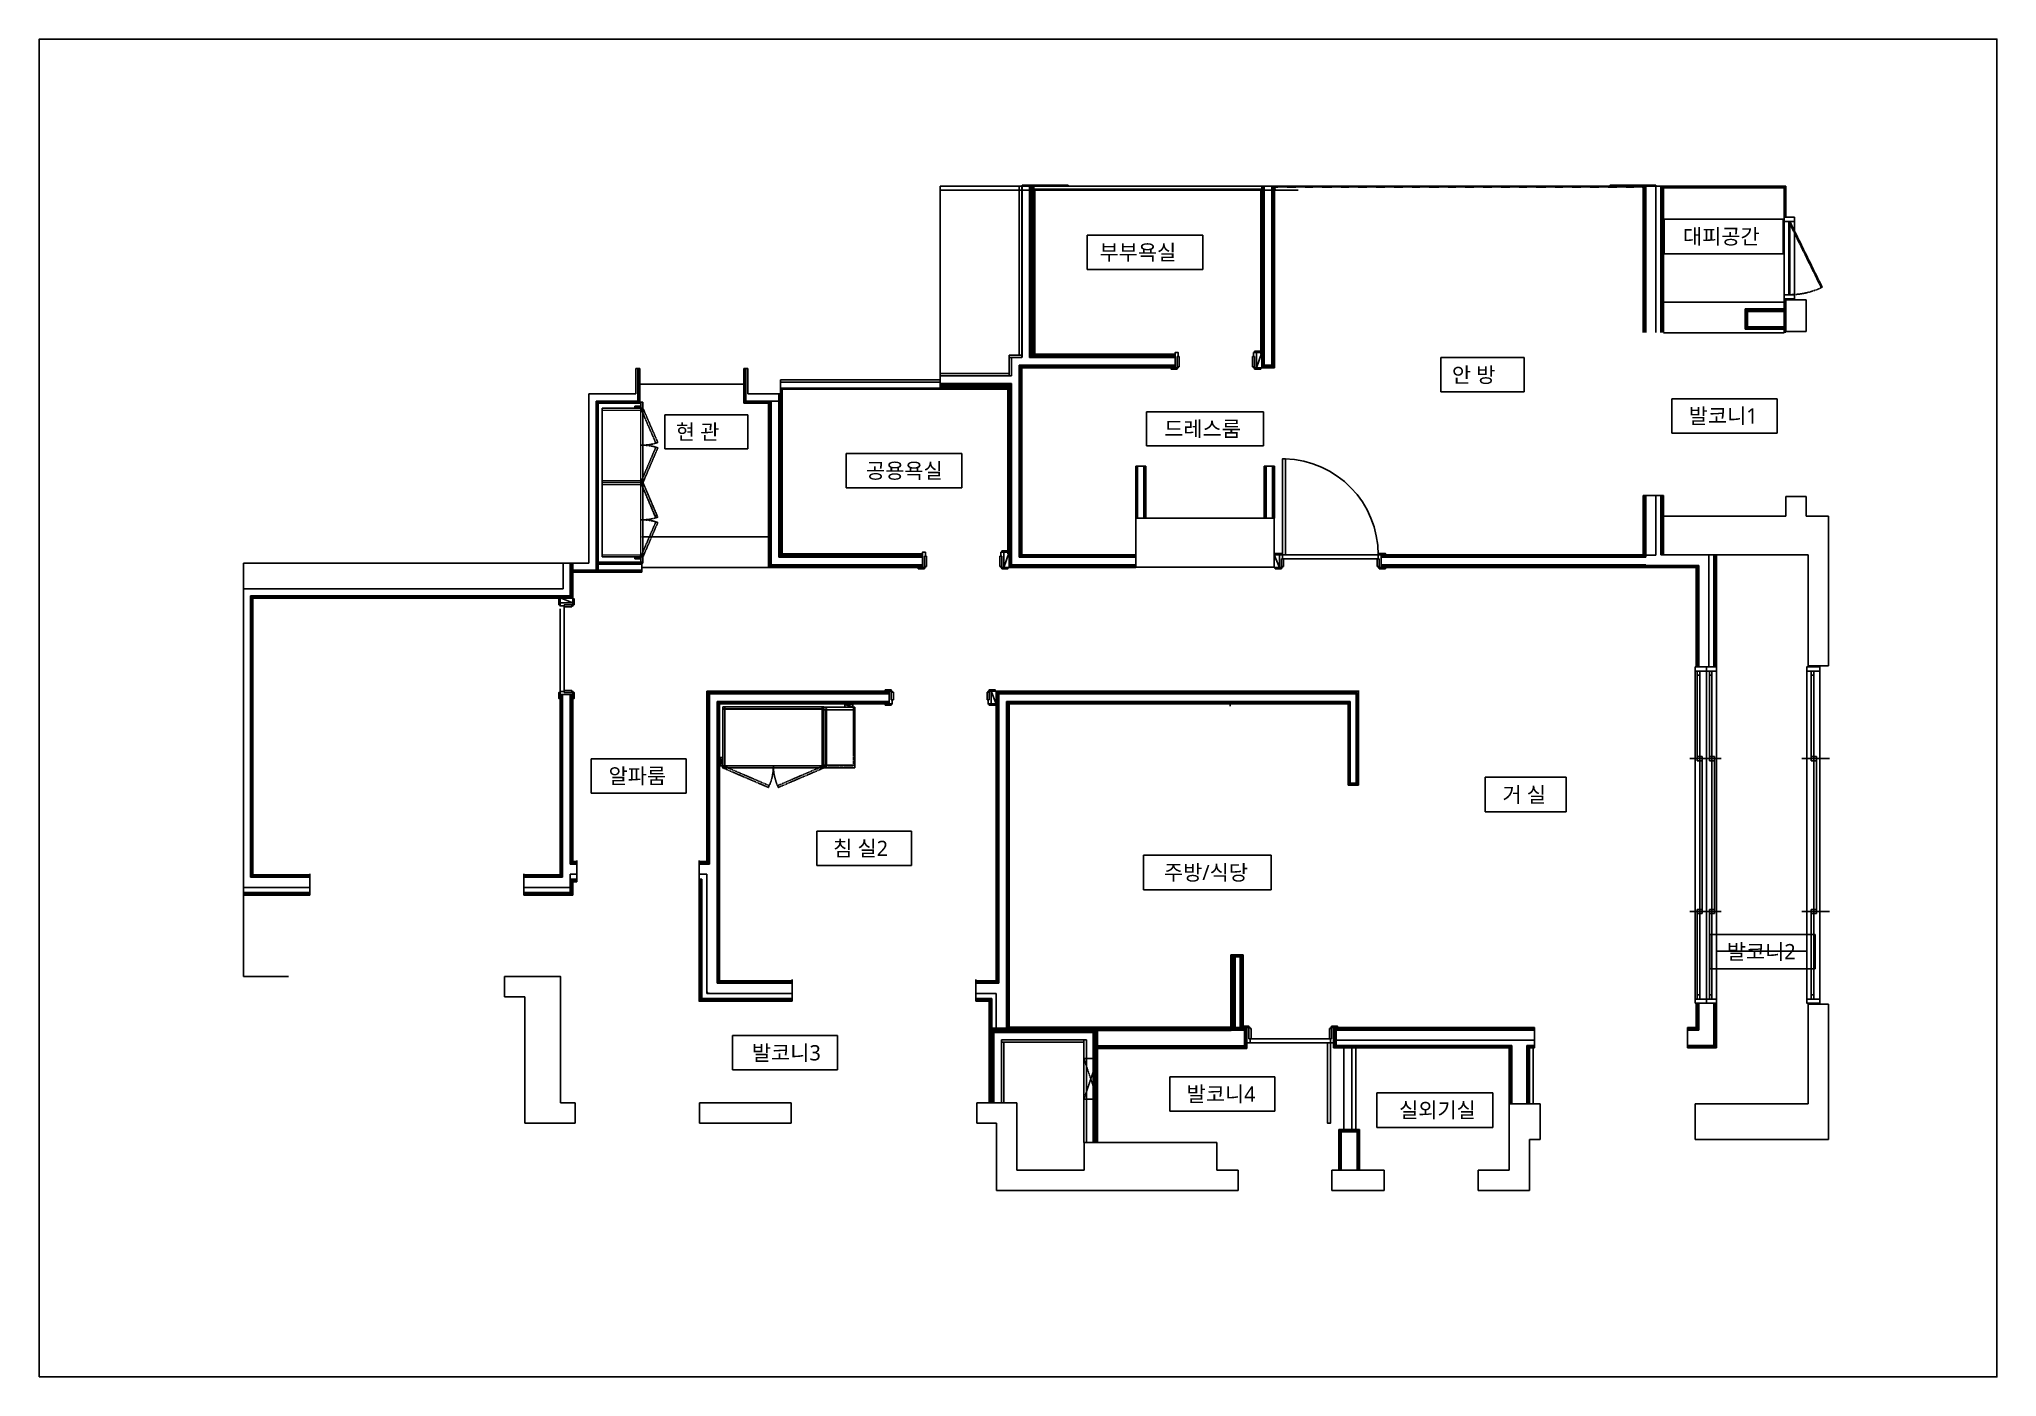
# Model space of a CAD drawing. Header units: millimetres. Extents: x -2005 to 17206, y -1830 to 11304.
import ezdxf
from ezdxf.enums import TextEntityAlignment as Align

# ---------------------------------------------------------------- set-up
doc = ezdxf.new("R2010")
doc.units = ezdxf.units.MM
for name, pattern in [('HID', [2.3, 1.5, -0.8]), ('HIDDEN', [10, 5, -5]), ('HIDDENX2', [0.75, 0.5, -0.25]), ('주동원본-1$0$CEN', [62, 60, -1, 0, -1]), ('주동원본-1$0$HD', [2.5, 1.5, -1]), ('주동원본-1$0$HID', [2.3, 1.5, -0.8]), ('주동원본-1$0$HIDDENX2', [0.75, 0.5, -0.25])]:
    doc.linetypes.add(name, pattern=pattern)
for name, color, linetype in [('A_TXT', 250, 'Continuous'), ('C-FURNI', 250, 'Continuous'), ('F-KIT-FUR', 6, 'Continuous'), ('LEGN', 7, 'Continuous'), ('전용면적', 30, 'Continuous'), ('점검구', 6, 'HID'), ('주동원본-1$0$A_DOOR', 5, 'Continuous'), ('주동원본-1$0$A_DRY', 5, 'Continuous'), ('주동원본-1$0$A_FIN2', 8, 'Continuous'), ('주동원본-1$0$A_FUR', 15, 'Continuous'), ('주동원본-1$0$A_FUR-IN', 19, 'Continuous'), ('주동원본-1$0$A_HAT_P', 179, 'Continuous'), ('주동원본-1$0$A_HRAL', 5, 'Continuous'), ('주동원본-1$0$A_INS', 8, 'Continuous'), ('주동원본-1$0$A_mc', 171, '주동원본-1$0$CEN'), ('주동원본-1$0$A_STL-2', 34, 'Continuous'), ('주동원본-1$0$A_WIN', 126, 'Continuous'), ('주동원본-1$0$AS_CON', 10, 'Continuous'), ('주동원본-2$0$A_DOOR', 136, 'Continuous')]:
    doc.layers.add(name, color=color, linetype=linetype)
doc.layers.add('F-DEF', color=139, linetype='Continuous', plot=False)
doc.styles.add('맑은고딕', font='malgun.ttf')

msp = doc.modelspace()

# ---------------------------------------------------------------- texts
at = {"layer": 'A_TXT', "linetype": 'Continuous', "style": '맑은고딕'}
for s, p in [('대피공간', (14125, 9367)), ('부부욕실', (8400, 9211)), ('안 방', (11858, 8008)), ('발코니1', (14182, 7605)), ('현 관', (4242, 7449)), ('현 관', (4242, 7449)), ('드레스룸', (9035, 7478)), ('공용욕실', (6109, 7067)), ('공용욕실', (6109, 7067)), ('알파룸', (3582, 4070)), ('거 실', (12354, 3887)), ('침 실2', (5786, 3359)), ('주방/식당', (9032, 3122)), ('발코니2', (14555, 2345)), ('발코니3', (4989, 1352)), ('발코니4', (9255, 947)), ('실외기실', (11340, 790))]:
    msp.add_text(s, height=150, dxfattribs=at).set_placement(p, align=Align.MIDDLE_LEFT)

# ---------------------------------------------------------------- linework, layer by layer
for p, q in [((13735, 6825), (13935, 6825)), ((5152, 6417), (3910, 6417)), ((5152, 6117), (3910, 6117)), ((12670, 1600), (12670, 1400)), ((14170, 1600), (14170, 1400))]:
    msp.add_line(p, q)
msp.add_lwpolyline([(-2005, -1830), (17206, -1830), (17206, 11304), (-2005, 11304)], close=True)
at = {"layer": 'C-FURNI', "linetype": 'HID', "ltscale": 0.5}
for p, q in [((10840, 3980), (10840, 4156)), ((9700, 1615), (9700, 2315))]:
    msp.add_line(p, q, dxfattribs=at)
at = {"layer": 'F-DEF'}
msp.add_line((9700, 1615), (9700, 2315), dxfattribs=at)
at = {"layer": 'F-KIT-FUR'}
for p, q in [((9690, 4760), (9675, 4760)), ((9700, 1615), (9700, 2315))]:
    msp.add_line(p, q, dxfattribs=at)
at = {"layer": 'F-KIT-FUR', "linetype": 'HIDDENX2'}
msp.add_line((10840, 3980), (10840, 4156), dxfattribs=at)
at = {"layer": 'LEGN'}
for p, q in [((15109, 9537), (13941, 9537)), ((13941, 9537), (13941, 9197)), ((15109, 9197), (15109, 9537)), ((9415, 9379), (8278, 9379)), ((8278, 9379), (8278, 9043)), ((9415, 9043), (9415, 9379)), ((8278, 9043), (9415, 9043)), ((13941, 9197), (15109, 9197)), ((12568, 8177), (11749, 8177)), ((11749, 8177), (11749, 7840)), ((12568, 7840), (12568, 8177)), ((11749, 7840), (12568, 7840)), ((15049, 7774), (14016, 7774)), ((14016, 7774), (14016, 7436)), ((15049, 7436), (15049, 7774)), ((4950, 7617), (4134, 7617)), ((4134, 7617), (4134, 7280)), ((4950, 7617), (4134, 7617)), ((4134, 7617), (4134, 7280)), ((4950, 7280), (4950, 7617)), ((4950, 7280), (4950, 7617)), ((10011, 7646), (8860, 7646)), ((8860, 7646), (8860, 7311)), ((10011, 7311), (10011, 7646)), ((8860, 7311), (10011, 7311)), ((14016, 7436), (15049, 7436)), ((4134, 7280), (4950, 7280)), ((4134, 7280), (4950, 7280)), ((7049, 7235), (5913, 7235)), ((5913, 7235), (5913, 6899)), ((7049, 7235), (5913, 7235)), ((5913, 7235), (5913, 6899)), ((7049, 6899), (7049, 7235)), ((7049, 6899), (7049, 7235)), ((5913, 6899), (7049, 6899)), ((5913, 6899), (7049, 6899)), ((4343, 4238), (3413, 4238)), ((3413, 4238), (3413, 3902)), ((4343, 3902), (4343, 4238)), ((12980, 4057), (12186, 4057)), ((12186, 4057), (12186, 3717)), ((12980, 3717), (12980, 4057)), ((3413, 3902), (4343, 3902)), ((12186, 3717), (12980, 3717)), ((6555, 3527), (5626, 3527)), ((5626, 3527), (5626, 3191)), ((6555, 3191), (6555, 3527)), ((10086, 3292), (8832, 3292)), ((8832, 3292), (8832, 2951)), ((10086, 2951), (10086, 3292)), ((5626, 3191), (6555, 3191)), ((8832, 2951), (10086, 2951)), ((15422, 2514), (14389, 2514)), ((14389, 2514), (14389, 2176)), ((15422, 2176), (15422, 2514)), ((14389, 2176), (15422, 2176)), ((5830, 1521), (4798, 1521)), ((4798, 1521), (4798, 1183)), ((5830, 1183), (5830, 1521)), ((4798, 1183), (5830, 1183)), ((10122, 1117), (9089, 1117)), ((9089, 1117), (9089, 778)), ((10122, 778), (10122, 1117)), ((9089, 778), (10122, 778)), ((12260, 959), (11121, 959)), ((11121, 959), (11121, 620)), ((12260, 620), (12260, 959)), ((11121, 620), (12260, 620))]:
    msp.add_line(p, q, dxfattribs=at)
at = {"layer": '전용면적', "linetype": 'HIDDEN'}
for p, q in [((7775, 9820), (9975, 9820)), ((9975, 9820), (10050, 9820)), ((10050, 9820), (10125, 9820)), ((10125, 9820), (10125, 9850)), ((10125, 9850), (13735, 9850)), ((13735, 9850), (13725, 9850)), ((8755, 6600), (10115, 6600)), ((8755, 6120), (8755, 6600)), ((10115, 6600), (10115, 6120)), ((10115, 6120), (8755, 6120))]:
    msp.add_line(p, q, dxfattribs=at)
at = {"layer": '점검구'}
for p, q in [((8247, 1295), (8247, 895)), ((8382, 1295), (8247, 1295)), ((8247, 1295), (8382, 895)), ((8247, 895), (8382, 1295)), ((8247, 1295), (8247, 895)), ((8382, 1295), (8247, 1295)), ((8247, 1295), (8382, 895)), ((8247, 895), (8382, 1295)), ((8382, 895), (8382, 1295)), ((8382, 895), (8382, 1295)), ((8247, 895), (8382, 895)), ((8382, 895), (8247, 895)), ((8247, 895), (8382, 895)), ((8382, 895), (8247, 895))]:
    msp.add_line(p, q, dxfattribs=at)
at = {"layer": '주동원본-1$0$A_DOOR', "color": 8}
for p, q in [((15120, 8795), (15120, 9515)), ((15220, 8795), (15220, 9515)), ((11125, 6202), (10205, 6202)), ((10225, 6242), (11135, 6242)), ((3107, 5710), (3107, 4900)), ((3147, 4910), (3147, 5730)), ((10797, 1400), (10797, 600)), ((10877, 1400), (10877, 600)), ((10917, 1400), (10917, 600))]:
    msp.add_line(p, q, dxfattribs=at)
at = {"layer": '주동원본-1$0$A_DOOR', "linetype": 'Continuous'}
for p, q in [((15165, 8795), (15165, 9515)), ((15175, 8795), (15175, 9515)), ((9162, 8187), (9182, 8187)), ((9162, 8187), (9162, 8077)), ((9172, 8087), (9182, 8087)), ((9182, 8187), (9182, 8087)), ((9922, 8187), (9902, 8187)), ((9902, 8187), (9902, 8087)), ((9912, 8087), (9902, 8087)), ((9922, 8187), (9922, 8077)), ((9942, 8227), (9942, 8077)), ((6682, 6227), (6702, 6227)), ((6682, 6227), (6682, 6117)), ((6702, 6227), (6702, 6127)), ((7442, 6227), (7422, 6227)), ((7422, 6227), (7422, 6127)), ((7442, 6227), (7442, 6117)), ((7462, 6267), (7462, 6117)), ((10115, 6242), (10165, 6117)), ((6692, 6127), (6702, 6127)), ((7432, 6127), (7422, 6127)), ((3107, 5820), (3232, 5770)), ((7387, 4777), (7337, 4902))]:
    msp.add_line(p, q, dxfattribs=at)
at = {"layer": '주동원본-1$0$A_DOOR', "color": 8, "linetype": '주동원본-1$0$HD'}
for p, q in [((15165, 9509), (15482, 8864)), ((15175, 9515), (15493, 8869))]:
    msp.add_line(p, q, dxfattribs=at)
at = {"layer": '주동원본-1$0$A_DOOR', "ltscale": 0.3}
for p, q in [((10185, 6202), (10205, 6202)), ((10185, 6202), (10185, 6117)), ((10205, 6202), (10205, 6127)), ((11145, 6202), (11125, 6202)), ((11125, 6202), (11125, 6127)), ((11145, 6202), (11145, 6117)), ((10195, 6127), (10205, 6127)), ((11135, 6127), (11125, 6127)), ((3147, 5750), (3147, 5730)), ((3147, 5750), (3232, 5750)), ((3147, 5730), (3222, 5730)), ((3222, 5740), (3222, 5730)), ((3147, 4890), (3147, 4910)), ((3147, 4910), (3222, 4910)), ((3147, 4890), (3232, 4890)), ((3222, 4900), (3222, 4910)), ((6357, 4817), (6357, 4902)), ((6357, 4817), (6377, 4817)), ((6367, 4892), (6377, 4892)), ((6377, 4817), (6377, 4892)), ((7307, 4892), (7297, 4892)), ((7297, 4817), (7297, 4892)), ((7317, 4817), (7297, 4817)), ((7317, 4817), (7317, 4902))]:
    msp.add_line(p, q, dxfattribs=at)
at = {"layer": '주동원본-1$0$A_DOOR', "linetype": 'Continuous'}
for points in [[(15120, 9515), (15220, 9515), (15220, 9555), (15160, 9555), (15160, 9555), (15120, 9555), (15120, 9515), (15120, 9515)], [(15120, 8795), (15220, 8795), (15220, 8755), (15220, 8755), (15220, 8755), (15120, 8755), (15120, 8795), (15120, 8795)], [(9142, 8077), (9142, 8227), (9172, 8227), (9172, 8187)], [(9172, 8087), (9172, 8077), (9142, 8077)], [(9942, 8077), (9942, 8227), (9912, 8227), (9912, 8187)], [(9912, 8087), (9912, 8077), (9942, 8077)], [(6662, 6117), (6662, 6267), (6692, 6267), (6692, 6227)], [(7462, 6117), (7462, 6267), (7432, 6267), (7432, 6227)], [(6692, 6127), (6692, 6117), (6662, 6117)], [(7432, 6127), (7432, 6117), (7462, 6117)]]:
    msp.add_lwpolyline(points, dxfattribs=at)
for points in [[(9162, 8077), (9102, 8077), (9102, 8065), (9162, 8065)], [(9922, 8077), (9982, 8077), (9982, 8065), (9922, 8065)], [(10115, 6242), (10165, 6242), (10165, 6117), (10115, 6117)], [(6682, 6117), (6622, 6117), (6622, 6105), (6682, 6105)], [(7442, 6117), (7502, 6117), (7502, 6105), (7442, 6105)], [(3107, 5820), (3107, 5770), (3232, 5770), (3232, 5820)], [(7387, 4777), (7337, 4777), (7337, 4902), (7387, 4902)]]:
    msp.add_lwpolyline(points, close=True, dxfattribs=at)
at = {"layer": '주동원본-1$0$A_DOOR'}
msp.add_lwpolyline([(10195, 6242), (10225, 6242), (10225, 7182), (10195, 7182)], close=True, dxfattribs=at)
at = {"layer": '주동원본-1$0$A_DOOR', "ltscale": 0.3}
for points in [[(10185, 6242), (10125, 6242), (10125, 6254), (10185, 6254)], [(11145, 6242), (11205, 6242), (11205, 6254), (11145, 6254)], [(10185, 6117), (10125, 6117), (10125, 6105), (10185, 6105)], [(11145, 6117), (11205, 6117), (11205, 6105), (11145, 6105)], [(3107, 5750), (3107, 5810), (3095, 5810), (3095, 5750)], [(3232, 5750), (3232, 5810), (3244, 5810), (3244, 5750)], [(3107, 4890), (3107, 4830), (3095, 4830), (3095, 4890)], [(3232, 4890), (3232, 4830), (3244, 4830), (3244, 4890)], [(6357, 4902), (6297, 4902), (6297, 4914), (6357, 4914)], [(7317, 4902), (7377, 4902), (7377, 4914), (7317, 4914)], [(6357, 4777), (6297, 4777), (6297, 4765), (6357, 4765)], [(7317, 4777), (7377, 4777), (7377, 4765), (7317, 4765)]]:
    msp.add_lwpolyline(points, close=True, dxfattribs=at)
for points in [[(10165, 6117), (10165, 6242), (10195, 6242), (10195, 6202)], [(11165, 6117), (11165, 6242), (11135, 6242), (11135, 6202)], [(10195, 6127), (10195, 6117), (10165, 6117)], [(11135, 6127), (11135, 6117), (11165, 6117)], [(3232, 5770), (3107, 5770), (3107, 5740), (3147, 5740)], [(3222, 5740), (3232, 5740), (3232, 5770)], [(3232, 4870), (3107, 4870), (3107, 4900), (3147, 4900)], [(3222, 4900), (3232, 4900), (3232, 4870)], [(6337, 4902), (6337, 4777), (6367, 4777), (6367, 4817)], [(6367, 4892), (6367, 4902), (6337, 4902)], [(7337, 4902), (7337, 4777), (7307, 4777), (7307, 4817)], [(7307, 4892), (7307, 4902), (7337, 4902)]]:
    msp.add_lwpolyline(points, dxfattribs=at)
at = {"layer": '주동원본-1$0$A_DOOR', "color": 8, "linetype": '주동원본-1$0$HD'}
msp.add_arc((15175, 9515), 720, 270, 296.2024, dxfattribs=at)
at = {"layer": '주동원본-1$0$A_DOOR', "color": 8}
msp.add_arc((10194, 6242), 941, 0.0175, 88.4976, dxfattribs=at)
at = {"layer": '주동원본-1$0$A_DRY'}
for p, q in [((7612, 9860), (7612, 8202)), ((7637, 9860), (7637, 8177)), ((7712, 9860), (7712, 8177)), ((7757, 9860), (7757, 8177)), ((9992, 9860), (9992, 8077)), ((10017, 9860), (10017, 8077)), ((10092, 9860), (10092, 8077)), ((10117, 9860), (10117, 8077)), ((13735, 9860), (13735, 8425)), ((13760, 9860), (13760, 8425)), ((13910, 9860), (13910, 8425)), ((13935, 9860), (13935, 8425)), ((15120, 8655), (14735, 8655)), ((14735, 8655), (14735, 8455)), ((15120, 8630), (14735, 8630)), ((15120, 8480), (14735, 8480)), ((15120, 8455), (14735, 8455)), ((14760, 8630), (14760, 8480)), ((3870, 8070), (3870, 7750)), ((3890, 8070), (3890, 7730)), ((4910, 8070), (4910, 7730)), ((4930, 8070), (4930, 7750)), ((7512, 8202), (7512, 7997)), ((7637, 8202), (7512, 8202)), ((7637, 8177), (7512, 8177)), ((7537, 8177), (7537, 7997)), ((9142, 8102), (7612, 8102)), ((7612, 8102), (7612, 6217)), ((9102, 8077), (7612, 8077)), ((7637, 8077), (7637, 6242)), ((9142, 8177), (7712, 8177)), ((9142, 8202), (7757, 8202)), ((10117, 8077), (9992, 8077)), ((10092, 8102), (10017, 8102)), ((6835, 7877), (5270, 7877)), ((7512, 8022), (6835, 8022)), ((7537, 7997), (6835, 7997)), ((6835, 7957), (6835, 7877)), ((7537, 7922), (6835, 7922)), ((7512, 7877), (6835, 7877)), ((7512, 7922), (7512, 6117)), ((7537, 7922), (7537, 6117)), ((3460, 7750), (3460, 6090)), ((3890, 7750), (3460, 7750)), ((3890, 7730), (3460, 7730)), ((3480, 7730), (3480, 6090)), ((5177, 7750), (4910, 7750)), ((5152, 7730), (4910, 7730)), ((5152, 7750), (5152, 6117)), ((5177, 7750), (5177, 6142)), ((5252, 7820), (5252, 6217)), ((5252, 7820), (5277, 7820)), ((5277, 7820), (5277, 6242)), ((8755, 7110), (8755, 6600)), ((8855, 7110), (8755, 7110)), ((8774, 7110), (8774, 6600)), ((8836, 7110), (8836, 6600)), ((8855, 7110), (8855, 6600)), ((10117, 7110), (10017, 7110)), ((10017, 7110), (10017, 6600)), ((10036, 7110), (10036, 6600)), ((10098, 7110), (10098, 6600)), ((10117, 7110), (10117, 6600)), ((13735, 6825), (13735, 6217)), ((13760, 6825), (13760, 6217)), ((13910, 6825), (13910, 6240)), ((13935, 6825), (13935, 6620)), ((8852, 6600), (8855, 6600)), ((10115, 6600), (10117, 6600)), ((3207, 6160), (3207, 5820)), ((3232, 6160), (3232, 5820)), ((3910, 6170), (3480, 6170)), ((3910, 6160), (3480, 6160)), ((3910, 6150), (3480, 6150)), ((3910, 6170), (3910, 6070)), ((6662, 6242), (5252, 6242)), ((6662, 6217), (5252, 6217)), ((8755, 6242), (7612, 6242)), ((8755, 6217), (7612, 6217)), ((13735, 6242), (11165, 6242)), ((13760, 6217), (11165, 6217)), ((13935, 6240), (13910, 6240)), ((14430, 6240), (14430, 5140)), ((14455, 6240), (14455, 5140)), ((3910, 6090), (3232, 6090)), ((3910, 6070), (3232, 6070)), ((6662, 6142), (5152, 6142)), ((6622, 6117), (5152, 6117)), ((8755, 6117), (7512, 6117)), ((8755, 6142), (7537, 6142)), ((13760, 6142), (11165, 6142)), ((13760, 6117), (11165, 6117)), ((13760, 6142), (13760, 6117)), ((14280, 6137), (13760, 6137)), ((14280, 6117), (13760, 6117)), ((14255, 6117), (14255, 5140)), ((14280, 6137), (14280, 5140)), ((70, 5837), (70, 3075)), ((3207, 5837), (70, 5837)), ((90, 5837), (90, 3075)), ((3232, 5817), (90, 5817)), ((3107, 4870), (3107, 3075)), ((3132, 4870), (3132, 3075)), ((3207, 4870), (3207, 3205)), ((3232, 4870), (3232, 3205)), ((4547, 4902), (4547, 3205)), ((6337, 4902), (4547, 4902)), ((6337, 4877), (4547, 4877)), ((4572, 4877), (4572, 3205)), ((7387, 4902), (7387, 2035)), ((10940, 4902), (7387, 4902)), ((7412, 4902), (7412, 2035)), ((10920, 4877), (7412, 4877)), ((10920, 4000), (10920, 4877)), ((10940, 3980), (10940, 4902)), ((4647, 4802), (4647, 2035)), ((6337, 4802), (4647, 4802)), ((4672, 4802), (4672, 2035)), ((6337, 4777), (4672, 4777)), ((7487, 4802), (7487, 1595)), ((10860, 4802), (7487, 4802)), ((7512, 4802), (7512, 1595)), ((10840, 4777), (7512, 4777)), ((10840, 4777), (10840, 3980)), ((10860, 4802), (10860, 4000)), ((10840, 3980), (10940, 3980)), ((10860, 4000), (10920, 4000)), ((650, 3075), (70, 3075)), ((650, 3100), (90, 3100)), ((3107, 3100), (2750, 3100)), ((3132, 3075), (2750, 3075)), ((3272, 3205), (3207, 3205)), ((3272, 3230), (3232, 3230)), ((4547, 3230), (4472, 3230)), ((4572, 3205), (4472, 3205)), ((650, 2925), (0, 2925)), ((650, 2900), (0, 2900)), ((3232, 2925), (2750, 2925)), ((3232, 2900), (2750, 2900)), ((3207, 3055), (3207, 2925)), ((3272, 3055), (3207, 3055)), ((3232, 3055), (3232, 2900)), ((3272, 3030), (3232, 3030)), ((4472, 3055), (4472, 1860)), ((4497, 3055), (4472, 3055)), ((4497, 3055), (4497, 1885)), ((5385, 2035), (4647, 2035)), ((5385, 2060), (4672, 2060)), ((7387, 2060), (7185, 2060)), ((7412, 2035), (7185, 2035)), ((5385, 1885), (4467, 1885)), ((5385, 1860), (4467, 1860)), ((7342, 1885), (7185, 1885)), ((7317, 1860), (7185, 1860)), ((7317, 1885), (7317, 1595)), ((7342, 1885), (7342, 1595)), ((14255, 1840), (14255, 1575)), ((14255, 1575), (14255, 1840)), ((14280, 1840), (14280, 1575)), ((14280, 1575), (14280, 1840)), ((14430, 1840), (14430, 1400)), ((14430, 1400), (14430, 1840)), ((14455, 1840), (14455, 1400)), ((14455, 1400), (14455, 1840)), ((7317, 1595), (7317, 860)), ((7362, 1595), (7362, 860)), ((8337, 1550), (8337, 470)), ((8382, 1595), (8382, 470)), ((9822, 1420), (9822, 1575)), ((9847, 1395), (9847, 1600)), ((12670, 1600), (10697, 1600)), ((10697, 1600), (10697, 1400)), ((12670, 1575), (10697, 1575)), ((10722, 1575), (10722, 1425)), ((14255, 1600), (14170, 1600)), ((14280, 1575), (14170, 1575)), ((8272, 1480), (7437, 1480)), ((7437, 1480), (7437, 860)), ((8247, 1455), (7437, 1455)), ((7462, 1455), (7462, 860)), ((8247, 1480), (8247, 470)), ((8272, 1480), (8272, 470)), ((10747, 600), (10747, 200)), ((10952, 600), (10747, 600)), ((10772, 600), (10772, 200)), ((10927, 600), (10927, 200)), ((10952, 600), (10952, 200)), ((8250, 470), (8247, 470)), ((10927, 575), (10772, 575))]:
    msp.add_line(p, q, dxfattribs=at)
at = {"layer": '주동원본-1$0$A_DRY', "color": 8}
for p, q in [((7727, 9860), (7727, 8177)), ((7742, 9860), (7742, 8177)), ((10005, 9860), (10005, 8077)), ((10105, 9860), (10105, 8077)), ((13747, 9860), (13747, 8425)), ((13922, 9860), (13922, 8425)), ((15120, 8642), (14735, 8642)), ((15120, 8467), (14735, 8467)), ((14747, 8630), (14747, 8480)), ((3880, 8070), (3880, 7750)), ((4920, 8070), (4920, 7750)), ((9142, 8090), (7612, 8090)), ((7625, 8077), (7625, 6242)), ((9142, 8190), (7757, 8190)), ((10092, 8090), (10017, 8090)), ((7512, 7907), (6835, 7907)), ((7512, 7892), (6835, 7892)), ((7525, 7922), (7525, 6117)), ((3890, 7740), (3460, 7740)), ((3470, 7730), (3470, 6090)), ((5152, 7740), (4910, 7740)), ((5165, 7750), (5165, 6142)), ((5265, 7820), (5265, 6242)), ((8764, 7110), (8764, 6600)), ((8845, 7110), (8845, 6600)), ((10027, 7110), (10027, 6600)), ((10108, 7110), (10108, 6600)), ((13747, 6825), (13747, 6217)), ((13922, 6825), (13922, 6240)), ((3220, 6160), (3220, 5820)), ((6662, 6230), (5252, 6230)), ((8755, 6230), (7612, 6230)), ((13735, 6230), (11165, 6230)), ((14442, 6240), (14442, 5140)), ((3910, 6080), (3232, 6080)), ((6662, 6130), (5152, 6130)), ((8755, 6130), (7537, 6130)), ((13760, 6130), (11165, 6130)), ((14280, 6127), (13760, 6127)), ((14267, 6117), (14267, 5140)), ((80, 5837), (80, 3075)), ((3207, 5827), (90, 5827)), ((3120, 4870), (3120, 3075)), ((3220, 4870), (3220, 3205)), ((6337, 4890), (4547, 4890)), ((4560, 4877), (4560, 3205)), ((7400, 4902), (7400, 2035)), ((10930, 4890), (7412, 4890)), ((10930, 3990), (10930, 4890)), ((4660, 4802), (4660, 2035)), ((6337, 4790), (4672, 4790)), ((7500, 4802), (7500, 1595)), ((10850, 4790), (7512, 4790)), ((10850, 4790), (10850, 3990)), ((10850, 3990), (10930, 3990)), ((650, 3087), (90, 3087)), ((3107, 3087), (2750, 3087)), ((3272, 3217), (3232, 3217)), ((4547, 3217), (4472, 3217)), ((650, 2912), (0, 2912)), ((3232, 2912), (2750, 2912)), ((3220, 3055), (3220, 2925)), ((3272, 3042), (3232, 3042)), ((4485, 3055), (4485, 1885)), ((9790, 2305), (9710, 2305)), ((9710, 2305), (9710, 1600)), ((9800, 2305), (9720, 2305)), ((9720, 2305), (9720, 1600)), ((9790, 1600), (9790, 2305)), ((9800, 1600), (9800, 2305)), ((5385, 2047), (4672, 2047)), ((7387, 2047), (7185, 2047)), ((5385, 1872), (4467, 1872)), ((7317, 1872), (7185, 1872)), ((7330, 1885), (7330, 1595)), ((14267, 1840), (14267, 1575)), ((14267, 1575), (14267, 1840)), ((14442, 1840), (14442, 1400)), ((14442, 1400), (14442, 1840)), ((7332, 1595), (7332, 860)), ((7347, 1595), (7347, 860)), ((8352, 1550), (8352, 470)), ((8367, 1550), (8367, 470)), ((9835, 1420), (9835, 1575)), ((12670, 1587), (10697, 1587)), ((10710, 1575), (10710, 1425)), ((14255, 1587), (14170, 1587)), ((10760, 600), (10760, 200)), ((10927, 587), (10772, 587)), ((10940, 600), (10940, 200))]:
    msp.add_line(p, q, dxfattribs=at)
at = {"layer": '주동원본-1$0$A_DRY', "ltscale": 0.7}
for p, q in [((9800, 2315), (9700, 2315)), ((9700, 2315), (9700, 1600)), ((9810, 2315), (9710, 2315)), ((9710, 2315), (9710, 1600)), ((9800, 1600), (9800, 2315)), ((9810, 1600), (9810, 2315)), ((9780, 2295), (9720, 2295)), ((9720, 2295), (9720, 1600)), ((9790, 2295), (9730, 2295)), ((9730, 2295), (9730, 1600)), ((9780, 1600), (9780, 2295)), ((9790, 1600), (9790, 2295)), ((7317, 1595), (8382, 1595)), ((7362, 1550), (8382, 1550)), ((8382, 1595), (9692, 1595)), ((8382, 1570), (9692, 1570)), ((9692, 1600), (9847, 1600)), ((9692, 1600), (9692, 1570)), ((9692, 1575), (9847, 1575)), ((9847, 1420), (8382, 1420)), ((9847, 1395), (8382, 1395)), ((12445, 1425), (10697, 1425)), ((12445, 1400), (10697, 1400)), ((12670, 1425), (12595, 1425)), ((12670, 1400), (12595, 1400)), ((14430, 1425), (14170, 1425)), ((14455, 1400), (14170, 1400))]:
    msp.add_line(p, q, dxfattribs=at)
at = {"layer": '주동원본-1$0$A_DRY', "color": 8, "ltscale": 0.7}
for p, q in [((7362, 1580), (8382, 1580)), ((7362, 1565), (8382, 1565)), ((8382, 1582), (9692, 1582)), ((9692, 1587), (9847, 1587)), ((9847, 1407), (8382, 1407)), ((12445, 1412), (10697, 1412)), ((12670, 1412), (12595, 1412)), ((14430, 1412), (14170, 1412))]:
    msp.add_line(p, q, dxfattribs=at)
at = {"layer": '주동원본-1$0$A_DRY', "ltscale": 0.5}
for p, q in [((12420, 1400), (12420, 850)), ((12445, 1425), (12445, 850)), ((12595, 1425), (12595, 850)), ((12620, 1400), (12620, 850))]:
    msp.add_line(p, q, dxfattribs=at)
at = {"layer": '주동원본-1$0$A_DRY', "color": 8, "ltscale": 0.5}
for p, q in [((12432, 1400), (12432, 850)), ((12607, 1400), (12607, 850))]:
    msp.add_line(p, q, dxfattribs=at)
at = {"layer": '주동원본-1$0$A_FIN2', "ltscale": 0.7}
for p, q in [((8092, 9860), (7642, 9860)), ((13860, 9860), (13410, 9860)), ((9700, 2315), (9690, 2315)), ((9690, 2315), (9690, 1605)), ((9710, 2315), (9700, 2315)), ((9700, 2315), (9700, 1605)), ((7522, 1605), (9690, 1605))]:
    msp.add_line(p, q, dxfattribs=at)
at = {"layer": '주동원본-1$0$A_FIN2'}
for p, q in [((9982, 9830), (7767, 9830)), ((7767, 9830), (7767, 8212)), ((9982, 9830), (9982, 8212)), ((9142, 8212), (7767, 8212)), ((5287, 7867), (5287, 6252)), ((7502, 7867), (5287, 7867)), ((7502, 7867), (7502, 6252)), ((6662, 6252), (5287, 6252))]:
    msp.add_line(p, q, dxfattribs=at)
at = {"layer": '주동원본-1$0$A_FUR', "color": 8, "linetype": '주동원본-1$0$HID', "ltscale": 0.7}
for p, q in [((3910, 6975, 0), (3891, 6968, 0)), ((3891, 6968, 0), (4037, 6621, 0)), ((4056, 6628, 0), (3910, 6975, 0)), ((4037, 6621, 0), (4056, 6628, 0))]:
    msp.add_line(p, q, dxfattribs=at)
at = {"layer": '주동원본-1$0$A_FUR', "lineweight": 0}
for p, q in [((3910, 6230, 0), (3890, 6230, 0)), ((3890, 6230, 0), (3890, 6230, 0)), ((3890, 6230, 0), (3910, 6230, 0)), ((3910, 6230, 0), (3910, 6230, 0))]:
    msp.add_line(p, q, dxfattribs=at)
at = {"layer": '주동원본-1$0$A_FUR'}
for p, q in [((4705, 4750), (4705, 4150)), ((4705, 4750), (5695, 4750)), ((4723, 4750), (4723, 4730)), ((4723, 4725), (4723, 4170)), ((5677, 4750), (5677, 4730)), ((5677, 4725), (5677, 4170)), ((5695, 4750), (5695, 4150)), ((5695, 4745), (6000, 4745)), ((5695, 4720), (5715, 4720)), ((5720, 4720), (6000, 4720)), ((5900, 4770), (5980, 4745)), ((6000, 4745), (6000, 4150)), ((4680, 4250), (4705, 4170)), ((4705, 4170), (5695, 4170)), ((4705, 4150), (6000, 4150)), ((5695, 4175), (5715, 4175)), ((5720, 4175), (6000, 4175))]:
    msp.add_line(p, q, dxfattribs=at)
at = {"layer": '주동원본-1$0$A_FUR', "color": 8, "linetype": '주동원본-1$0$HD', "ltscale": 0.3}
for p in [(5985, 4745), (5695, 4170)]:
    msp.add_line(p, (5985, 4170), dxfattribs=at)
at = {"layer": '주동원본-1$0$A_FUR'}
for points in [[(5686, 4730), (4714, 4730), (4714, 4725), (5686, 4725)], [(5715, 4731), (5720, 4731), (5720, 4162), (5715, 4162)], [(5980, 4745), (5980, 4770), (5900, 4770), (5900, 4745)], [(4705, 4170), (4680, 4170), (4680, 4250), (4705, 4250)]]:
    msp.add_lwpolyline(points, close=True, dxfattribs=at)
at = {"layer": '주동원본-1$0$A_FUR', "color": 8, "linetype": '주동원본-1$0$HD', "ltscale": 0.3}
for points in [[(4705, 4170), (5159, 3975), (5151, 3957), (4697, 4152)], [(5695, 4170), (5241, 3975), (5248, 3957), (5703, 4152)]]:
    msp.add_lwpolyline(points, close=True, dxfattribs=at)
for centre, start, end in [((4710, 4170), 334.1924, 0), ((5690, 4170), 180, 205.8076)]:
    msp.add_arc(centre, 490, start, end, dxfattribs=at)
at = {"layer": '주동원본-1$0$A_FUR-IN'}
for p, q in [((3840, 7680), (3900, 7700)), ((3900, 7700), (3840, 7700)), ((3840, 7700), (3840, 7680)), ((3920, 7740), (3900, 7740)), ((3900, 7740), (3900, 7680)), ((3900, 7680), (3900, 7700)), ((3920, 7680), (3920, 7740)), ((3520, 7680), (3920, 7680)), ((3520, 6950), (3520, 7680)), ((3840, 7680), (3900, 7680)), ((3900, 7680), (3920, 7680)), ((3920, 7680), (3920, 6950)), ((3520, 6950), (3920, 6950)), ((3520, 6220), (3520, 6950)), ((3920, 6950), (3520, 6950)), ((3920, 6950), (3920, 6220)), ((3920, 6220), (3520, 6220)), ((3840, 6220), (3900, 6200)), ((3840, 6200), (3840, 6220)), ((3840, 6220), (3900, 6220)), ((3900, 6200), (3840, 6200)), ((3900, 6220), (3900, 6200)), ((3900, 6160), (3900, 6220)), ((3900, 6220), (3920, 6220)), ((3920, 6160), (3900, 6160)), ((3920, 6220), (3920, 6160))]:
    msp.add_line(p, q, dxfattribs=at)
at = {"layer": '주동원본-1$0$A_FUR-IN', "lineweight": 0}
for p, q in [((3520, 7660), (3900, 7660)), ((3900, 7317), (3900, 7680)), ((3900, 7680), (3920, 7680)), ((3920, 7680), (3900, 7680)), ((3900, 7680), (3900, 7680)), ((3900, 7680), (3920, 7680)), ((3920, 7680), (3920, 7317)), ((3920, 7680), (3920, 7680)), ((3920, 7317), (3900, 7317)), ((3900, 6950), (3900, 7317)), ((3900, 7317), (3920, 7317)), ((3920, 7317), (3920, 6950)), ((3520, 6970), (3900, 6970)), ((3520, 6930), (3900, 6930)), ((3900, 6585), (3900, 6950)), ((3900, 6950), (3920, 6950)), ((3920, 6950), (3900, 6950)), ((3920, 6950), (3920, 6585)), ((3920, 6585), (3900, 6585)), ((3900, 6220), (3900, 6585)), ((3900, 6585), (3920, 6585)), ((3920, 6585), (3920, 6220)), ((3520, 6240), (3900, 6240)), ((3920, 6220), (3900, 6220)), ((3900, 6220), (3900, 6220)), ((3900, 6220), (3920, 6220)), ((3920, 6220), (3900, 6220)), ((3920, 6220), (3920, 6220))]:
    msp.add_line(p, q, dxfattribs=at)
at = {"layer": '주동원본-1$0$A_FUR-IN', "color": 1, "linetype": '주동원본-1$0$HIDDENX2', "ltscale": 2}
for p, q in [((3920, 7680), (3901, 7673)), ((3901, 7673), (4047, 7336)), ((4066, 7343), (3920, 7680)), ((4047, 7336), (4066, 7343)), ((3901, 6957), (4047, 7299)), ((4066, 7292), (3920, 6950)), ((4047, 7299), (4066, 7292)), ((3920, 6950), (3901, 6957)), ((3920, 6950), (3901, 6943)), ((3901, 6943), (4047, 6604)), ((4066, 6611), (3920, 6950)), ((3901, 6227), (4047, 6566)), ((4066, 6559), (3920, 6220)), ((4047, 6604), (4066, 6611)), ((4047, 6566), (4066, 6559)), ((3920, 6220), (3901, 6227))]:
    msp.add_line(p, q, dxfattribs=at)
at = {"layer": '주동원본-1$0$A_FUR-IN', "color": 6}
msp.add_line((8382, 470), (8382, 1395), dxfattribs=at)
at = {"layer": '주동원본-1$0$A_FUR-IN', "color": 1, "linetype": '주동원본-1$0$HIDDENX2', "ltscale": 2}
for centre, start, end in [((3920, 7745), 270, 290), ((3920, 6890), 70, 90), ((3920, 7012), 270, 290), ((3920, 6157), 70, 90)]:
    msp.add_arc(centre, 427, start, end, dxfattribs=at)
at = {"layer": '주동원본-1$0$A_HAT_P', "ltscale": 0.7}
for p, q in [((15120, 8720), (13935, 8720)), ((15120, 8420), (13935, 8420)), ((4910, 7917), (3890, 7917)), ((15340, 2350), (14455, 2350)), ((12655, 850), (12655, 1400))]:
    msp.add_line(p, q, dxfattribs=at)
at = {"layer": '주동원본-1$0$A_HRAL', "linetype": 'Continuous'}
for p, q in [((9992, 8227), (9942, 8077)), ((7512, 6267), (7462, 6117))]:
    msp.add_line(p, q, dxfattribs=at)
for points in [[(9982, 8227), (9922, 8227), (9922, 8239), (9982, 8239)], [(9982, 8077), (9922, 8077), (9922, 8065), (9982, 8065)], [(9942, 8077), (9992, 8077), (9992, 8227), (9942, 8227)], [(7502, 6267), (7442, 6267), (7442, 6279), (7502, 6279)], [(7462, 6117), (7512, 6117), (7512, 6267), (7462, 6267)], [(7502, 6117), (7442, 6117), (7442, 6105), (7502, 6105)]]:
    msp.add_lwpolyline(points, close=True, dxfattribs=at)
at = {"layer": '주동원본-1$0$A_INS', "ltscale": 0.7}
for p, q in [((7642, 9860), (7642, 8177)), ((7643, 9867), (7644, 9863)), ((7646, 9863), (7647, 9867)), ((7648, 9867), (7649, 9863)), ((7651, 9863), (7652, 9867)), ((7653, 9867), (7654, 9863)), ((7656, 9863), (7657, 9867)), ((7658, 9867), (7659, 9863)), ((7661, 9863), (7662, 9867)), ((7663, 9867), (7664, 9863)), ((7666, 9863), (7667, 9867)), ((7668, 9867), (7669, 9863)), ((7671, 9863), (7672, 9867)), ((7673, 9867), (7674, 9863)), ((7676, 9863), (7677, 9867)), ((7678, 9867), (7679, 9863)), ((7681, 9863), (7682, 9867)), ((7683, 9867), (7684, 9863)), ((7686, 9863), (7687, 9867)), ((7688, 9867), (7689, 9863)), ((7691, 9863), (7692, 9867)), ((7693, 9867), (7694, 9863)), ((7696, 9863), (7697, 9867)), ((7698, 9867), (7699, 9863)), ((7701, 9863), (7702, 9867)), ((7703, 9867), (7704, 9863)), ((7706, 9863), (7707, 9867)), ((7708, 9867), (7709, 9863)), ((7711, 9863), (7712, 9867)), ((7713, 9867), (7714, 9863)), ((7716, 9863), (7717, 9867)), ((7718, 9867), (7719, 9863)), ((7721, 9863), (7722, 9867)), ((7723, 9867), (7724, 9863)), ((7726, 9863), (7727, 9867)), ((7728, 9867), (7729, 9863)), ((7731, 9863), (7732, 9867)), ((7733, 9867), (7734, 9863)), ((7736, 9863), (7737, 9867)), ((7738, 9867), (7739, 9863)), ((7741, 9863), (7742, 9867)), ((7743, 9867), (7744, 9863)), ((7746, 9863), (7747, 9867)), ((7748, 9867), (7749, 9863)), ((7751, 9863), (7752, 9867)), ((7753, 9867), (7754, 9863)), ((7756, 9863), (7757, 9867)), ((7758, 9867), (7759, 9863)), ((7761, 9863), (7762, 9867)), ((7763, 9867), (7764, 9863)), ((7766, 9863), (7767, 9867)), ((7768, 9867), (7769, 9863)), ((7771, 9863), (7772, 9867)), ((7773, 9867), (7774, 9863)), ((7776, 9863), (7777, 9867)), ((7778, 9867), (7779, 9863)), ((7781, 9863), (7782, 9867)), ((7783, 9867), (7784, 9863)), ((7786, 9863), (7787, 9867)), ((7788, 9867), (7789, 9863)), ((7791, 9863), (7792, 9867)), ((7793, 9867), (7794, 9863)), ((7796, 9863), (7797, 9867)), ((7798, 9867), (7799, 9863)), ((7801, 9863), (7802, 9867)), ((7803, 9867), (7804, 9863)), ((7806, 9863), (7807, 9867)), ((7808, 9867), (7809, 9863)), ((7811, 9863), (7812, 9867)), ((7813, 9867), (7814, 9863)), ((7816, 9863), (7817, 9867)), ((7818, 9867), (7819, 9863)), ((7821, 9863), (7822, 9867)), ((7823, 9867), (7824, 9863)), ((7826, 9863), (7827, 9867)), ((7828, 9867), (7829, 9863)), ((7831, 9863), (7832, 9867)), ((7833, 9867), (7834, 9863)), ((7836, 9863), (7837, 9867)), ((7838, 9867), (7839, 9863)), ((7841, 9863), (7842, 9867)), ((7843, 9867), (7844, 9863)), ((7846, 9863), (7847, 9867)), ((7848, 9867), (7849, 9863)), ((7851, 9863), (7852, 9867)), ((7853, 9867), (7854, 9863)), ((7856, 9863), (7857, 9867)), ((7858, 9867), (7859, 9863)), ((7861, 9863), (7862, 9867)), ((7863, 9867), (7864, 9863)), ((7866, 9863), (7867, 9867)), ((7868, 9867), (7869, 9863)), ((7871, 9863), (7872, 9867)), ((7873, 9867), (7874, 9863)), ((7876, 9863), (7877, 9867)), ((7878, 9867), (7879, 9863)), ((7881, 9863), (7882, 9867)), ((7883, 9867), (7884, 9863)), ((7886, 9863), (7887, 9867)), ((7888, 9867), (7889, 9863)), ((7891, 9863), (7892, 9867)), ((7893, 9867), (7894, 9863)), ((7896, 9863), (7897, 9867)), ((7898, 9867), (7899, 9863)), ((7901, 9863), (7902, 9867)), ((7903, 9867), (7904, 9863)), ((7906, 9863), (7907, 9867)), ((7908, 9867), (7909, 9863)), ((7911, 9863), (7912, 9867)), ((7913, 9867), (7914, 9863)), ((7916, 9863), (7917, 9867)), ((7918, 9867), (7919, 9863)), ((7921, 9863), (7922, 9867)), ((7923, 9867), (7924, 9863)), ((7926, 9863), (7927, 9867)), ((7928, 9867), (7929, 9863)), ((7931, 9863), (7932, 9867)), ((7933, 9867), (7934, 9863)), ((7936, 9863), (7937, 9867)), ((7938, 9867), (7939, 9863)), ((7941, 9863), (7942, 9867)), ((7943, 9867), (7944, 9863)), ((7946, 9863), (7947, 9867)), ((7948, 9867), (7949, 9863)), ((7951, 9863), (7952, 9867)), ((7953, 9867), (7954, 9863)), ((7956, 9863), (7957, 9867)), ((7958, 9867), (7959, 9863)), ((7961, 9863), (7962, 9867)), ((7963, 9867), (7964, 9863)), ((7966, 9863), (7967, 9867)), ((7968, 9867), (7969, 9863)), ((7971, 9863), (7972, 9867)), ((7973, 9867), (7974, 9863)), ((7976, 9863), (7977, 9867)), ((7978, 9867), (7979, 9863)), ((7981, 9863), (7982, 9867)), ((7983, 9867), (7984, 9863)), ((7986, 9863), (7987, 9867)), ((7988, 9867), (7989, 9863)), ((7991, 9863), (7992, 9867)), ((7993, 9867), (7994, 9863)), ((7996, 9863), (7997, 9867)), ((7998, 9867), (7999, 9863)), ((8001, 9863), (8002, 9867)), ((8003, 9867), (8004, 9863)), ((8006, 9863), (8007, 9867)), ((8008, 9867), (8009, 9863)), ((8011, 9863), (8012, 9867)), ((8013, 9867), (8014, 9863)), ((8016, 9863), (8017, 9867)), ((8018, 9867), (8019, 9863)), ((8021, 9863), (8022, 9867)), ((8023, 9867), (8024, 9863)), ((8026, 9863), (8027, 9867)), ((8028, 9867), (8029, 9863)), ((8031, 9863), (8032, 9867)), ((8033, 9867), (8034, 9863)), ((8036, 9863), (8037, 9867)), ((8038, 9867), (8039, 9863)), ((8041, 9863), (8042, 9867)), ((8043, 9867), (8044, 9863)), ((8046, 9863), (8047, 9867)), ((8048, 9867), (8049, 9863)), ((8051, 9863), (8052, 9867)), ((8053, 9867), (8054, 9863)), ((8056, 9863), (8057, 9867)), ((8058, 9867), (8059, 9863)), ((8061, 9863), (8062, 9867)), ((8063, 9867), (8064, 9863)), ((8066, 9863), (8067, 9867)), ((8068, 9867), (8069, 9863)), ((8071, 9863), (8072, 9867)), ((8073, 9867), (8074, 9863)), ((8076, 9863), (8077, 9867)), ((8078, 9867), (8079, 9863)), ((8081, 9863), (8082, 9867)), ((8083, 9867), (8084, 9863)), ((8086, 9863), (8087, 9867)), ((8088, 9867), (8089, 9863)), ((8091, 9863), (8092, 9867)), ((13411, 9867), (13412, 9863)), ((13413, 9863), (13414, 9867)), ((13416, 9867), (13417, 9863)), ((13418, 9863), (13419, 9867)), ((13421, 9867), (13422, 9863)), ((13423, 9863), (13424, 9867)), ((13426, 9867), (13427, 9863)), ((13428, 9863), (13429, 9867)), ((13431, 9867), (13432, 9863)), ((13433, 9863), (13434, 9867)), ((13436, 9867), (13437, 9863)), ((13438, 9863), (13439, 9867)), ((13441, 9867), (13442, 9863)), ((13443, 9863), (13444, 9867)), ((13446, 9867), (13447, 9863)), ((13448, 9863), (13449, 9867)), ((13451, 9867), (13452, 9863)), ((13453, 9863), (13454, 9867)), ((13456, 9867), (13457, 9863)), ((13458, 9863), (13459, 9867)), ((13461, 9867), (13462, 9863)), ((13463, 9863), (13464, 9867)), ((13466, 9867), (13467, 9863)), ((13468, 9863), (13469, 9867)), ((13471, 9867), (13472, 9863)), ((13473, 9863), (13474, 9867)), ((13476, 9867), (13477, 9863)), ((13478, 9863), (13479, 9867)), ((13481, 9867), (13482, 9863)), ((13483, 9863), (13484, 9867)), ((13486, 9867), (13487, 9863)), ((13488, 9863), (13489, 9867)), ((13491, 9867), (13492, 9863)), ((13493, 9863), (13494, 9867)), ((13496, 9867), (13497, 9863)), ((13498, 9863), (13499, 9867)), ((13501, 9867), (13502, 9863)), ((13503, 9863), (13504, 9867)), ((13506, 9867), (13507, 9863)), ((13508, 9863), (13509, 9867)), ((13511, 9867), (13512, 9863)), ((13513, 9863), (13514, 9867)), ((13516, 9867), (13517, 9863)), ((13518, 9863), (13519, 9867)), ((13521, 9867), (13522, 9863)), ((13523, 9863), (13524, 9867)), ((13526, 9867), (13527, 9863)), ((13528, 9863), (13529, 9867)), ((13531, 9867), (13532, 9863)), ((13533, 9863), (13534, 9867)), ((13536, 9867), (13537, 9863)), ((13538, 9863), (13539, 9867)), ((13541, 9867), (13542, 9863)), ((13543, 9863), (13544, 9867)), ((13546, 9867), (13547, 9863)), ((13548, 9863), (13549, 9867)), ((13551, 9867), (13552, 9863)), ((13553, 9863), (13554, 9867)), ((13556, 9867), (13557, 9863)), ((13558, 9863), (13559, 9867)), ((13561, 9867), (13562, 9863)), ((13563, 9863), (13564, 9867)), ((13566, 9867), (13567, 9863)), ((13568, 9863), (13569, 9867)), ((13571, 9867), (13572, 9863)), ((13573, 9863), (13574, 9867)), ((13576, 9867), (13577, 9863)), ((13578, 9863), (13579, 9867)), ((13581, 9867), (13582, 9863)), ((13583, 9863), (13584, 9867)), ((13586, 9867), (13587, 9863)), ((13588, 9863), (13589, 9867)), ((13591, 9867), (13592, 9863)), ((13593, 9863), (13594, 9867)), ((13596, 9867), (13597, 9863)), ((13598, 9863), (13599, 9867)), ((13601, 9867), (13602, 9863)), ((13603, 9863), (13604, 9867)), ((13606, 9867), (13607, 9863)), ((13608, 9863), (13609, 9867)), ((13611, 9867), (13612, 9863)), ((13613, 9863), (13614, 9867)), ((13616, 9867), (13617, 9863)), ((13618, 9863), (13619, 9867)), ((13621, 9867), (13622, 9863)), ((13623, 9863), (13624, 9867)), ((13626, 9867), (13627, 9863)), ((13628, 9863), (13629, 9867)), ((13631, 9867), (13632, 9863)), ((13633, 9863), (13634, 9867)), ((13636, 9867), (13637, 9863)), ((13638, 9863), (13639, 9867)), ((13641, 9867), (13642, 9863)), ((13643, 9863), (13644, 9867)), ((13646, 9867), (13647, 9863)), ((13648, 9863), (13649, 9867)), ((13651, 9867), (13652, 9863)), ((13653, 9863), (13654, 9867)), ((13656, 9867), (13657, 9863)), ((13658, 9863), (13659, 9867)), ((13661, 9867), (13662, 9863)), ((13663, 9863), (13664, 9867)), ((13666, 9867), (13667, 9863)), ((13668, 9863), (13669, 9867)), ((13671, 9867), (13672, 9863)), ((13673, 9863), (13674, 9867)), ((13676, 9867), (13677, 9863)), ((13678, 9863), (13679, 9867)), ((13681, 9867), (13682, 9863)), ((13683, 9863), (13684, 9867)), ((13686, 9867), (13687, 9863)), ((13688, 9863), (13689, 9867)), ((13691, 9867), (13692, 9863)), ((13693, 9863), (13694, 9867)), ((13696, 9867), (13697, 9863)), ((13698, 9863), (13699, 9867)), ((13701, 9867), (13702, 9863)), ((13703, 9863), (13704, 9867)), ((13706, 9867), (13707, 9863)), ((13708, 9863), (13709, 9867)), ((13711, 9867), (13712, 9863)), ((13713, 9863), (13714, 9867)), ((13716, 9867), (13717, 9863)), ((13718, 9863), (13719, 9867)), ((13721, 9867), (13722, 9863)), ((13723, 9863), (13724, 9867)), ((13726, 9867), (13727, 9863)), ((13728, 9863), (13729, 9867)), ((13731, 9867), (13732, 9863)), ((13733, 9863), (13734, 9867)), ((13736, 9867), (13737, 9863)), ((13738, 9863), (13739, 9867)), ((13741, 9867), (13742, 9863)), ((13743, 9863), (13744, 9867)), ((13746, 9867), (13747, 9863)), ((13748, 9863), (13749, 9867)), ((13751, 9867), (13752, 9863)), ((13753, 9863), (13754, 9867)), ((13756, 9867), (13757, 9863)), ((13758, 9863), (13759, 9867)), ((13761, 9867), (13762, 9863)), ((13763, 9863), (13764, 9867)), ((13766, 9867), (13767, 9863)), ((13768, 9863), (13769, 9867)), ((13771, 9867), (13772, 9863)), ((13773, 9863), (13774, 9867)), ((13776, 9867), (13777, 9863)), ((13778, 9863), (13779, 9867)), ((13781, 9867), (13782, 9863)), ((13783, 9863), (13784, 9867)), ((13786, 9867), (13787, 9863)), ((13788, 9863), (13789, 9867)), ((13791, 9867), (13792, 9863)), ((13793, 9863), (13794, 9867)), ((13796, 9867), (13797, 9863)), ((13798, 9863), (13799, 9867)), ((13801, 9867), (13802, 9863)), ((13803, 9863), (13804, 9867)), ((13806, 9867), (13807, 9863)), ((13808, 9863), (13809, 9867)), ((13811, 9867), (13812, 9863)), ((13813, 9863), (13814, 9867)), ((13816, 9867), (13817, 9863)), ((13818, 9863), (13819, 9867)), ((13821, 9867), (13822, 9863)), ((13823, 9863), (13824, 9867)), ((13826, 9867), (13827, 9863)), ((13828, 9863), (13829, 9867)), ((13831, 9867), (13832, 9863)), ((13833, 9863), (13834, 9867)), ((13836, 9867), (13837, 9863)), ((13838, 9863), (13839, 9867)), ((13841, 9867), (13842, 9863)), ((13843, 9863), (13844, 9867)), ((13846, 9867), (13847, 9863)), ((13848, 9863), (13849, 9867)), ((13851, 9867), (13852, 9863)), ((13853, 9863), (13854, 9867)), ((13856, 9867), (13857, 9863)), ((13858, 9863), (13859, 9867)), ((13860, 9860), (13860, 8425)), ((13936, 9849), (13938, 9856)), ((13940, 9856), (13942, 9849)), ((13943, 9849), (13945, 9856)), ((13947, 9856), (13949, 9849)), ((13951, 9849), (13953, 9856)), ((13955, 9856), (13957, 9849)), ((13958, 9849), (13960, 9856)), ((13962, 9856), (13964, 9849)), ((13966, 9849), (13968, 9856)), ((13970, 9856), (13972, 9849)), ((13973, 9849), (13975, 9856)), ((13977, 9856), (13979, 9849)), ((13981, 9849), (13983, 9856)), ((13985, 9856), (13987, 9849)), ((13988, 9849), (13990, 9856)), ((13992, 9856), (13994, 9849)), ((13996, 9849), (13998, 9856)), ((14000, 9856), (14002, 9849)), ((14003, 9849), (14005, 9856)), ((14007, 9856), (14009, 9849)), ((14011, 9849), (14013, 9856)), ((14015, 9856), (14017, 9849)), ((14018, 9849), (14020, 9856)), ((14022, 9856), (14024, 9849)), ((14026, 9849), (14028, 9856)), ((14030, 9856), (14032, 9849)), ((14033, 9849), (14035, 9856)), ((14037, 9856), (14039, 9849)), ((14041, 9849), (14043, 9856)), ((14045, 9856), (14047, 9849)), ((14048, 9849), (14050, 9856)), ((14052, 9856), (14054, 9849)), ((14056, 9849), (14058, 9856)), ((14060, 9856), (14062, 9849)), ((14063, 9849), (14065, 9856)), ((14067, 9856), (14069, 9849)), ((14071, 9849), (14073, 9856)), ((14075, 9856), (14077, 9849)), ((14078, 9849), (14080, 9856)), ((14082, 9856), (14084, 9849)), ((14086, 9849), (14088, 9856)), ((14090, 9856), (14092, 9849)), ((14093, 9849), (14095, 9856)), ((14097, 9856), (14099, 9849)), ((14101, 9849), (14103, 9856)), ((14105, 9856), (14107, 9849)), ((14108, 9849), (14110, 9856)), ((14112, 9856), (14114, 9849)), ((14116, 9849), (14118, 9856)), ((14120, 9856), (14122, 9849)), ((14123, 9849), (14125, 9856)), ((14127, 9856), (14129, 9849)), ((14131, 9849), (14133, 9856)), ((14135, 9856), (14137, 9849)), ((14138, 9849), (14140, 9856)), ((14142, 9856), (14144, 9849)), ((14146, 9849), (14148, 9856)), ((14150, 9856), (14152, 9849)), ((14153, 9849), (14155, 9856)), ((14157, 9856), (14159, 9849)), ((14161, 9849), (14163, 9856)), ((14165, 9856), (14167, 9849)), ((14168, 9849), (14170, 9856)), ((14172, 9856), (14174, 9849)), ((14176, 9849), (14178, 9856)), ((14180, 9856), (14182, 9849)), ((14183, 9849), (14185, 9856)), ((14187, 9856), (14189, 9849)), ((14191, 9849), (14193, 9856)), ((14195, 9856), (14197, 9849)), ((14198, 9849), (14200, 9856)), ((14202, 9856), (14204, 9849)), ((14206, 9849), (14208, 9856)), ((14210, 9856), (14212, 9849)), ((14213, 9849), (14215, 9856)), ((14217, 9856), (14219, 9849)), ((14221, 9849), (14223, 9856)), ((14225, 9856), (14227, 9849)), ((14228, 9849), (14230, 9856)), ((14232, 9856), (14234, 9849)), ((14236, 9849), (14238, 9856)), ((14240, 9856), (14242, 9849)), ((14243, 9849), (14245, 9856)), ((14247, 9856), (14249, 9849)), ((14251, 9849), (14253, 9856)), ((14255, 9856), (14257, 9849)), ((14258, 9849), (14260, 9856)), ((14262, 9856), (14264, 9849)), ((14266, 9849), (14268, 9856)), ((14270, 9856), (14272, 9849)), ((14273, 9849), (14275, 9856)), ((14277, 9856), (14279, 9849)), ((14281, 9849), (14283, 9856)), ((14285, 9856), (14287, 9849)), ((14288, 9849), (14290, 9856)), ((14292, 9856), (14294, 9849)), ((14296, 9849), (14298, 9856)), ((14300, 9856), (14302, 9849)), ((14303, 9849), (14305, 9856)), ((14307, 9856), (14309, 9849)), ((14311, 9849), (14313, 9856)), ((14315, 9856), (14317, 9849)), ((14318, 9849), (14320, 9856)), ((14322, 9856), (14324, 9849)), ((14326, 9849), (14328, 9856)), ((14330, 9856), (14332, 9849)), ((14333, 9849), (14335, 9856)), ((14337, 9856), (14339, 9849)), ((14341, 9849), (14343, 9856)), ((14345, 9856), (14347, 9849)), ((14348, 9849), (14350, 9856)), ((14352, 9856), (14354, 9849)), ((14356, 9849), (14358, 9856)), ((14360, 9856), (14362, 9849)), ((14363, 9849), (14365, 9856)), ((14367, 9856), (14369, 9849)), ((14371, 9849), (14373, 9856)), ((14375, 9856), (14377, 9849)), ((14378, 9849), (14380, 9856)), ((14382, 9856), (14384, 9849)), ((14386, 9849), (14388, 9856)), ((14390, 9856), (14392, 9849)), ((14393, 9849), (14395, 9856)), ((14397, 9856), (14399, 9849)), ((14401, 9849), (14403, 9856)), ((14405, 9856), (14407, 9849)), ((14408, 9849), (14410, 9856)), ((14412, 9856), (14414, 9849)), ((14416, 9849), (14418, 9856)), ((14420, 9856), (14422, 9849)), ((14423, 9849), (14425, 9856)), ((14427, 9856), (14429, 9849)), ((14431, 9849), (14433, 9856)), ((14435, 9856), (14437, 9849)), ((14438, 9849), (14440, 9856)), ((14442, 9856), (14444, 9849)), ((14446, 9849), (14448, 9856)), ((14450, 9856), (14452, 9849)), ((14453, 9849), (14455, 9856)), ((14457, 9856), (14459, 9849)), ((14461, 9849), (14463, 9856)), ((14465, 9856), (14467, 9849)), ((14468, 9849), (14470, 9856)), ((14472, 9856), (14474, 9849)), ((14476, 9849), (14478, 9856)), ((14480, 9856), (14482, 9849)), ((14483, 9849), (14485, 9856)), ((14487, 9856), (14489, 9849)), ((14491, 9849), (14493, 9856)), ((14495, 9856), (14497, 9849)), ((14498, 9849), (14500, 9856)), ((14502, 9856), (14504, 9849)), ((14506, 9849), (14508, 9856)), ((14510, 9856), (14512, 9849)), ((14513, 9849), (14515, 9856)), ((14517, 9856), (14519, 9849)), ((14521, 9849), (14523, 9856)), ((14525, 9856), (14527, 9849)), ((14528, 9849), (14530, 9856)), ((14532, 9856), (14534, 9849)), ((14536, 9849), (14538, 9856)), ((14540, 9856), (14542, 9849)), ((14543, 9849), (14545, 9856)), ((14547, 9856), (14549, 9849)), ((14551, 9849), (14553, 9856)), ((14555, 9856), (14557, 9849)), ((14558, 9849), (14560, 9856)), ((14562, 9856), (14564, 9849)), ((14566, 9849), (14568, 9856)), ((14570, 9856), (14572, 9849)), ((14573, 9849), (14575, 9856)), ((14577, 9856), (14579, 9849)), ((14581, 9849), (14583, 9856)), ((14585, 9856), (14587, 9849)), ((14588, 9849), (14590, 9856)), ((14592, 9856), (14594, 9849)), ((14596, 9849), (14598, 9856)), ((14600, 9856), (14602, 9849)), ((14603, 9849), (14605, 9856)), ((14607, 9856), (14609, 9849)), ((14611, 9849), (14613, 9856)), ((14615, 9856), (14617, 9849)), ((14618, 9849), (14620, 9856)), ((14622, 9856), (14624, 9849)), ((14626, 9849), (14628, 9856)), ((14630, 9856), (14632, 9849)), ((14633, 9849), (14635, 9856)), ((14637, 9856), (14639, 9849)), ((14641, 9849), (14643, 9856)), ((14645, 9856), (14647, 9849)), ((14648, 9849), (14650, 9856)), ((14652, 9856), (14654, 9849)), ((14656, 9849), (14658, 9856)), ((14660, 9856), (14662, 9849)), ((14663, 9849), (14665, 9856)), ((14667, 9856), (14669, 9849)), ((14671, 9849), (14673, 9856)), ((14675, 9856), (14677, 9849)), ((14678, 9849), (14680, 9856)), ((14682, 9856), (14684, 9849)), ((14686, 9849), (14688, 9856)), ((14690, 9856), (14692, 9849)), ((14693, 9849), (14695, 9856)), ((14697, 9856), (14699, 9849)), ((14701, 9849), (14703, 9856)), ((14705, 9856), (14707, 9849)), ((14708, 9849), (14710, 9856)), ((14712, 9856), (14714, 9849)), ((14716, 9849), (14718, 9856)), ((14720, 9856), (14722, 9849)), ((14723, 9849), (14725, 9856)), ((14727, 9856), (14729, 9849)), ((14731, 9849), (14733, 9856)), ((14735, 9856), (14737, 9849)), ((14738, 9849), (14740, 9856)), ((14742, 9856), (14744, 9849)), ((14746, 9849), (14748, 9856)), ((14750, 9856), (14752, 9849)), ((14753, 9849), (14755, 9856)), ((14757, 9856), (14759, 9849)), ((14761, 9849), (14763, 9856)), ((14765, 9856), (14767, 9849)), ((14768, 9849), (14770, 9856)), ((14772, 9856), (14774, 9849)), ((14776, 9849), (14778, 9856)), ((14780, 9856), (14782, 9849)), ((14783, 9849), (14785, 9856)), ((14787, 9856), (14789, 9849)), ((14791, 9849), (14793, 9856)), ((14795, 9856), (14797, 9849)), ((14798, 9849), (14800, 9856)), ((14802, 9856), (14804, 9849)), ((14806, 9849), (14808, 9856)), ((14810, 9856), (14812, 9849)), ((14813, 9849), (14815, 9856)), ((14817, 9856), (14819, 9849)), ((14821, 9849), (14823, 9856)), ((14825, 9856), (14827, 9849)), ((14828, 9849), (14830, 9856)), ((14832, 9856), (14834, 9849)), ((14836, 9849), (14838, 9856)), ((14840, 9856), (14842, 9849)), ((14843, 9849), (14845, 9856)), ((14847, 9856), (14849, 9849)), ((14851, 9849), (14853, 9856)), ((14855, 9856), (14857, 9849)), ((14858, 9849), (14860, 9856)), ((14862, 9856), (14864, 9849)), ((14866, 9849), (14868, 9856)), ((14870, 9856), (14872, 9849)), ((14873, 9849), (14875, 9856)), ((14877, 9856), (14879, 9849)), ((14881, 9849), (14883, 9856)), ((14885, 9856), (14887, 9849)), ((14888, 9849), (14890, 9856)), ((14892, 9856), (14894, 9849)), ((14896, 9849), (14898, 9856)), ((14900, 9856), (14902, 9849)), ((14903, 9849), (14905, 9856)), ((14907, 9856), (14909, 9849)), ((14911, 9849), (14913, 9856)), ((14915, 9856), (14917, 9849)), ((14918, 9849), (14920, 9856)), ((14922, 9856), (14924, 9849)), ((14926, 9849), (14928, 9856)), ((14930, 9856), (14932, 9849)), ((14933, 9849), (14935, 9856)), ((14937, 9856), (14939, 9849)), ((14941, 9849), (14943, 9856)), ((14945, 9856), (14947, 9849)), ((14948, 9849), (14950, 9856)), ((14952, 9856), (14954, 9849)), ((14956, 9849), (14958, 9856)), ((14960, 9856), (14962, 9849)), ((14963, 9849), (14965, 9856)), ((14967, 9856), (14969, 9849)), ((14971, 9849), (14973, 9856)), ((14975, 9856), (14977, 9849)), ((14978, 9849), (14980, 9856)), ((14982, 9856), (14984, 9849)), ((14986, 9849), (14988, 9856)), ((14990, 9856), (14992, 9849)), ((14993, 9849), (14995, 9856)), ((14997, 9856), (14999, 9849)), ((15001, 9849), (15003, 9856)), ((15005, 9856), (15007, 9849)), ((15008, 9849), (15010, 9856)), ((15012, 9856), (15014, 9849)), ((15016, 9849), (15018, 9856)), ((15020, 9856), (15022, 9849)), ((15023, 9849), (15025, 9856)), ((15027, 9856), (15029, 9849)), ((15031, 9849), (15033, 9856)), ((15035, 9856), (15037, 9849)), ((15038, 9849), (15040, 9856)), ((15042, 9856), (15044, 9849)), ((15046, 9849), (15048, 9856)), ((15050, 9856), (15052, 9849)), ((15053, 9849), (15055, 9856)), ((15057, 9856), (15059, 9849)), ((15061, 9849), (15063, 9856)), ((15065, 9856), (15067, 9849)), ((15068, 9849), (15070, 9856)), ((15072, 9856), (15074, 9849)), ((15076, 9849), (15078, 9856)), ((15080, 9856), (15082, 9849)), ((15083, 9849), (15085, 9856)), ((15087, 9856), (15089, 9849)), ((15091, 9849), (15093, 9856)), ((15095, 9856), (15097, 9849)), ((15098, 9849), (15100, 9856)), ((15102, 9856), (15104, 9849)), ((15106, 9849), (15108, 9856)), ((15110, 9856), (15112, 9849)), ((15113, 9849), (15115, 9856)), ((15117, 9856), (15119, 9849)), ((15121, 9849), (15123, 9856)), ((15124, 9842), (15131, 9844)), ((15131, 9838), (15124, 9840)), ((15124, 9835), (15131, 9837)), ((15131, 9831), (15124, 9833)), ((15124, 9827), (15131, 9829)), ((15131, 9823), (15124, 9825)), ((15124, 9820), (15131, 9822)), ((15131, 9816), (15124, 9818)), ((15124, 9812), (15131, 9814)), ((15131, 9808), (15124, 9810)), ((15124, 9805), (15131, 9807)), ((15131, 9801), (15124, 9803)), ((15124, 9797), (15131, 9799)), ((15125, 9856), (15127, 9849)), ((15128, 9849), (15130, 9856)), ((15132, 9856), (15134, 9849)), ((15131, 9793), (15124, 9795)), ((15124, 9790), (15131, 9792)), ((15131, 9786), (15124, 9788)), ((15124, 9782), (15131, 9784)), ((15131, 9778), (15124, 9780)), ((15124, 9775), (15131, 9777)), ((15131, 9771), (15124, 9773)), ((15124, 9767), (15131, 9769)), ((15131, 9763), (15124, 9765)), ((15124, 9760), (15131, 9762)), ((15131, 9756), (15124, 9758)), ((15124, 9752), (15131, 9754)), ((15131, 9748), (15124, 9750)), ((15124, 9745), (15131, 9747)), ((15131, 9741), (15124, 9743)), ((15124, 9737), (15131, 9739)), ((15131, 9733), (15124, 9735)), ((15124, 9730), (15131, 9732)), ((15131, 9726), (15124, 9728)), ((15124, 9722), (15131, 9724)), ((15131, 9718), (15124, 9720)), ((15124, 9715), (15131, 9717)), ((15131, 9711), (15124, 9713)), ((15124, 9707), (15131, 9709)), ((15131, 9703), (15124, 9705)), ((15124, 9700), (15131, 9702)), ((15131, 9696), (15124, 9698)), ((15124, 9692), (15131, 9694)), ((15131, 9688), (15124, 9690)), ((15124, 9685), (15131, 9687)), ((15131, 9681), (15124, 9683)), ((15124, 9677), (15131, 9679)), ((15131, 9673), (15124, 9675)), ((15124, 9670), (15131, 9672)), ((15131, 9666), (15124, 9668)), ((15124, 9662), (15131, 9664)), ((15131, 9658), (15124, 9660)), ((15124, 9655), (15131, 9657)), ((15131, 9651), (15124, 9653)), ((15124, 9647), (15131, 9649)), ((15131, 9643), (15124, 9645)), ((15124, 9640), (15131, 9642)), ((15131, 9636), (15124, 9638)), ((15124, 9632), (15131, 9634)), ((15131, 9628), (15124, 9630)), ((15124, 9625), (15131, 9627)), ((15131, 9621), (15124, 9623)), ((15124, 9617), (15131, 9619)), ((15131, 9613), (15124, 9615)), ((15124, 9610), (15131, 9612)), ((15131, 9606), (15124, 9608)), ((15124, 9602), (15131, 9604)), ((15131, 9598), (15124, 9600)), ((15124, 9595), (15131, 9597)), ((15131, 9591), (15124, 9593)), ((15124, 9587), (15131, 9589)), ((15131, 9583), (15124, 9585)), ((15124, 9580), (15131, 9582)), ((15131, 9576), (15124, 9578)), ((15124, 9572), (15131, 9574)), ((15131, 9568), (15124, 9570)), ((15124, 9565), (15131, 9567)), ((15131, 9561), (15124, 9563)), ((15124, 9557), (15131, 9559)), ((15124, 8752), (15131, 8754)), ((15131, 8748), (15124, 8750)), ((15124, 8745), (15131, 8747)), ((15131, 8741), (15124, 8743)), ((15124, 8737), (15131, 8739)), ((15131, 8733), (15124, 8735)), ((15124, 8730), (15131, 8732)), ((15131, 8726), (15124, 8728)), ((15124, 8722), (15131, 8724)), ((15131, 8718), (15124, 8720)), ((15124, 8715), (15131, 8717)), ((15131, 8711), (15124, 8713)), ((15124, 8707), (15131, 8709)), ((15131, 8703), (15124, 8705)), ((15124, 8700), (15131, 8702)), ((15131, 8696), (15124, 8698)), ((15124, 8692), (15131, 8694)), ((15131, 8688), (15124, 8690)), ((15124, 8685), (15131, 8687)), ((15131, 8681), (15124, 8683)), ((15124, 8677), (15131, 8679)), ((15131, 8673), (15124, 8675)), ((15124, 8670), (15131, 8672)), ((15131, 8666), (15124, 8668)), ((15124, 8662), (15131, 8664)), ((15131, 8658), (15124, 8660)), ((15124, 8655), (15131, 8657)), ((15131, 8651), (15124, 8653)), ((15124, 8647), (15131, 8649)), ((15131, 8643), (15124, 8645)), ((15124, 8640), (15131, 8642)), ((15131, 8636), (15124, 8638)), ((15124, 8632), (15131, 8634)), ((15131, 8628), (15124, 8630)), ((15124, 8625), (15131, 8627)), ((15131, 8621), (15124, 8623)), ((15124, 8617), (15131, 8619)), ((15131, 8613), (15124, 8615)), ((15124, 8610), (15131, 8612)), ((15131, 8606), (15124, 8608)), ((15124, 8602), (15131, 8604)), ((15131, 8598), (15124, 8600)), ((15124, 8595), (15131, 8597)), ((15131, 8591), (15124, 8593)), ((15124, 8587), (15131, 8589)), ((15131, 8583), (15124, 8585)), ((15124, 8580), (15131, 8582)), ((15131, 8576), (15124, 8578)), ((15124, 8572), (15131, 8574)), ((15131, 8568), (15124, 8570)), ((15124, 8565), (15131, 8567)), ((15131, 8561), (15124, 8563)), ((15124, 8557), (15131, 8559)), ((15131, 8553), (15124, 8555)), ((15124, 8550), (15131, 8552)), ((15131, 8546), (15124, 8548)), ((15124, 8542), (15131, 8544)), ((15131, 8538), (15124, 8540)), ((15124, 8535), (15131, 8537)), ((15131, 8531), (15124, 8533)), ((15124, 8527), (15131, 8529)), ((15131, 8523), (15124, 8525)), ((15124, 8520), (15131, 8522)), ((15131, 8516), (15124, 8518)), ((15124, 8512), (15131, 8514)), ((15131, 8508), (15124, 8510)), ((15124, 8505), (15131, 8507)), ((15131, 8501), (15124, 8503)), ((15124, 8497), (15131, 8499)), ((15131, 8493), (15124, 8495)), ((15124, 8490), (15131, 8492)), ((15131, 8486), (15124, 8488)), ((15124, 8482), (15131, 8484)), ((15131, 8478), (15124, 8480)), ((15124, 8475), (15131, 8477)), ((15131, 8471), (15124, 8473)), ((15124, 8467), (15131, 8469)), ((15131, 8463), (15124, 8465)), ((15124, 8460), (15131, 8462)), ((15131, 8456), (15124, 8458)), ((15124, 8452), (15131, 8454)), ((15131, 8448), (15124, 8450)), ((15124, 8445), (15131, 8447)), ((15131, 8441), (15124, 8443)), ((15124, 8437), (15131, 8439)), ((15131, 8433), (15124, 8435)), ((15124, 8430), (15131, 8432)), ((15131, 8426), (15124, 8428)), ((5177, 7750), (5252, 7750)), ((13860, 6825), (13860, 6237)), ((3137, 6157), (3137, 5907)), ((13860, 6237), (13760, 6237)), ((14380, 6240), (14380, 5140)), ((3137, 5907), (0, 5907)), ((3272, 3105), (3207, 3105)), ((3207, 3105), (3207, 3055)), ((4547, 3105), (4472, 3105)), ((4547, 3105), (4547, 1935)), ((650, 2975), (0, 2975)), ((3207, 2975), (2750, 2975)), ((5385, 1935), (4547, 1935)), ((7387, 1935), (7185, 1935)), ((7387, 1935), (7387, 1595)), ((12670, 1475), (10722, 1475))]:
    msp.add_line(p, q, dxfattribs=at)
at = {"layer": '주동원본-1$0$A_INS', "ltscale": 0.5}
for p, q in [((15120, 9845), (13935, 9845)), ((15120, 9845), (15120, 9555)), ((15120, 8755), (15120, 8425))]:
    msp.add_line(p, q, dxfattribs=at)
at = {"layer": '주동원본-1$0$A_INS'}
msp.add_line((6835, 7937), (5270, 7937), dxfattribs=at)
at = {"layer": '주동원본-1$0$A_INS', "ltscale": 0.7}
for centre, radius, start, end in [((7642, 9862), 2, 270.0069, 20.7789), ((7645, 9868), 2, 339.2142, 200.7858), ((7647, 9862), 2, 159.2211, 269.9931), ((7647, 9862), 2, 270.0069, 20.7789), ((7650, 9868), 2, 339.2142, 200.7858), ((7652, 9862), 2, 159.2211, 269.9931), ((7652, 9862), 2, 270.0069, 20.7789), ((7655, 9868), 2, 339.2142, 200.7858), ((7657, 9862), 2, 159.2211, 269.9931), ((7657, 9862), 2, 270.0069, 20.7789), ((7660, 9868), 2, 339.2142, 200.7858), ((7662, 9862), 2, 159.2211, 269.9931), ((7662, 9862), 2, 270.0069, 20.7789), ((7665, 9868), 2, 339.2142, 200.7858), ((7667, 9862), 2, 159.2211, 269.9931), ((7667, 9862), 2, 270.0069, 20.7789), ((7670, 9868), 2, 339.2142, 200.7858), ((7672, 9862), 2, 159.2211, 269.9931), ((7672, 9862), 2, 270.0069, 20.7789), ((7675, 9868), 2, 339.2142, 200.7858), ((7677, 9862), 2, 159.2211, 269.9931), ((7677, 9862), 2, 270.0069, 20.7789), ((7680, 9868), 2, 339.2142, 200.7858), ((7682, 9862), 2, 159.2211, 269.9931), ((7682, 9862), 2, 270.0069, 20.7789), ((7685, 9868), 2, 339.2142, 200.7858), ((7687, 9862), 2, 159.2211, 269.9931), ((7687, 9862), 2, 270.0069, 20.7789), ((7690, 9868), 2, 339.2142, 200.7858), ((7692, 9862), 2, 159.2211, 269.9931), ((7692, 9862), 2, 270.0069, 20.7789), ((7695, 9868), 2, 339.2142, 200.7858), ((7697, 9862), 2, 159.2211, 269.9931), ((7697, 9862), 2, 270.0069, 20.7789), ((7700, 9868), 2, 339.2142, 200.7858), ((7702, 9862), 2, 159.2211, 269.9931), ((7702, 9862), 2, 270.0069, 20.7789), ((7705, 9868), 2, 339.2142, 200.7858), ((7707, 9862), 2, 159.2211, 269.9931), ((7707, 9862), 2, 270.0069, 20.7789), ((7710, 9868), 2, 339.2142, 200.7858), ((7712, 9862), 2, 159.2211, 269.9931), ((7712, 9862), 2, 270.0069, 20.7789), ((7715, 9868), 2, 339.2142, 200.7858), ((7717, 9862), 2, 159.2211, 269.9931), ((7717, 9862), 2, 270.0069, 20.7789), ((7720, 9868), 2, 339.2142, 200.7858), ((7722, 9862), 2, 159.2211, 269.9931), ((7722, 9862), 2, 270.0069, 20.7789), ((7725, 9868), 2, 339.2142, 200.7858), ((7727, 9862), 2, 159.2211, 269.9931), ((7727, 9862), 2, 270.0069, 20.7789), ((7730, 9868), 2, 339.2142, 200.7858), ((7732, 9862), 2, 159.2211, 269.9931), ((7732, 9862), 2, 270.0069, 20.7789), ((7735, 9868), 2, 339.2142, 200.7858), ((7737, 9862), 2, 159.2211, 269.9931), ((7737, 9862), 2, 270.0069, 20.7789), ((7740, 9868), 2, 339.2142, 200.7858), ((7742, 9862), 2, 159.2211, 269.9931), ((7742, 9862), 2, 270.0069, 20.7789), ((7745, 9868), 2, 339.2142, 200.7858), ((7747, 9862), 2, 159.2211, 269.9931), ((7747, 9862), 2, 270.0069, 20.7789), ((7750, 9868), 2, 339.2142, 200.7858), ((7752, 9862), 2, 159.2211, 269.9931), ((7752, 9862), 2, 270.0069, 20.7789), ((7755, 9868), 2, 339.2142, 200.7858), ((7757, 9862), 2, 159.2211, 269.9931), ((7757, 9862), 2, 270.0069, 20.7789), ((7760, 9868), 2, 339.2142, 200.7858), ((7762, 9862), 2, 159.2211, 269.9931), ((7762, 9862), 2, 270.0069, 20.7789), ((7765, 9868), 2, 339.2142, 200.7858), ((7767, 9862), 2, 159.2211, 269.9931), ((7767, 9862), 2, 270.0069, 20.7789), ((7770, 9868), 2, 339.2142, 200.7858), ((7772, 9862), 2, 159.2211, 269.9931), ((7772, 9862), 2, 270.0069, 20.7789), ((7775, 9868), 2, 339.2142, 200.7858), ((7777, 9862), 2, 159.2211, 269.9931), ((7777, 9862), 2, 270.0069, 20.7789), ((7780, 9868), 2, 339.2142, 200.7858), ((7782, 9862), 2, 159.2211, 269.9931), ((7782, 9862), 2, 270.0069, 20.7789), ((7785, 9868), 2, 339.2142, 200.7858), ((7787, 9862), 2, 159.2211, 269.9931), ((7787, 9862), 2, 270.0069, 20.7789), ((7790, 9868), 2, 339.2142, 200.7858), ((7792, 9862), 2, 159.2211, 269.9931), ((7792, 9862), 2, 270.0069, 20.7789), ((7795, 9868), 2, 339.2142, 200.7858), ((7797, 9862), 2, 159.2211, 269.9931), ((7797, 9862), 2, 270.0069, 20.7789), ((7800, 9868), 2, 339.2142, 200.7858), ((7802, 9862), 2, 159.2211, 269.9931), ((7802, 9862), 2, 270.0069, 20.7789), ((7805, 9868), 2, 339.2142, 200.7858), ((7807, 9862), 2, 159.2211, 269.9931), ((7807, 9862), 2, 270.0069, 20.7789), ((7810, 9868), 2, 339.2142, 200.7858), ((7812, 9862), 2, 159.2211, 269.9931), ((7812, 9862), 2, 270.0069, 20.7789), ((7815, 9868), 2, 339.2142, 200.7858), ((7817, 9862), 2, 159.2211, 269.9931), ((7817, 9862), 2, 270.0069, 20.7789), ((7820, 9868), 2, 339.2142, 200.7858), ((7822, 9862), 2, 159.2211, 269.9931), ((7822, 9862), 2, 270.0069, 20.7789), ((7825, 9868), 2, 339.2142, 200.7858), ((7827, 9862), 2, 159.2211, 269.9931), ((7827, 9862), 2, 270.0069, 20.7789), ((7830, 9868), 2, 339.2142, 200.7858), ((7832, 9862), 2, 159.2211, 269.9931), ((7832, 9862), 2, 270.0069, 20.7789), ((7835, 9868), 2, 339.2142, 200.7858), ((7837, 9862), 2, 159.2211, 269.9931), ((7837, 9862), 2, 270.0069, 20.7789), ((7840, 9868), 2, 339.2142, 200.7858), ((7842, 9862), 2, 159.2211, 269.9931), ((7842, 9862), 2, 270.0069, 20.7789), ((7845, 9868), 2, 339.2142, 200.7858), ((7847, 9862), 2, 159.2211, 269.9931), ((7847, 9862), 2, 270.0069, 20.7789), ((7850, 9868), 2, 339.2142, 200.7858), ((7852, 9862), 2, 159.2211, 269.9931), ((7852, 9862), 2, 270.0069, 20.7789), ((7855, 9868), 2, 339.2142, 200.7858), ((7857, 9862), 2, 159.2211, 269.9931), ((7857, 9862), 2, 270.0069, 20.7789), ((7860, 9868), 2, 339.2142, 200.7858), ((7862, 9862), 2, 159.2211, 269.9931), ((7862, 9862), 2, 270.0069, 20.7789), ((7865, 9868), 2, 339.2142, 200.7858), ((7867, 9862), 2, 159.2211, 269.9931), ((7867, 9862), 2, 270.0069, 20.7789), ((7870, 9868), 2, 339.2142, 200.7858), ((7872, 9862), 2, 159.2211, 269.9931), ((7872, 9862), 2, 270.0069, 20.7789), ((7875, 9868), 2, 339.2142, 200.7858), ((7877, 9862), 2, 159.2211, 269.9931), ((7877, 9862), 2, 270.0069, 20.7789), ((7880, 9868), 2, 339.2142, 200.7858), ((7882, 9862), 2, 159.2211, 269.9931), ((7882, 9862), 2, 270.0069, 20.7789), ((7885, 9868), 2, 339.2142, 200.7858), ((7887, 9862), 2, 159.2211, 269.9931), ((7887, 9862), 2, 270.0069, 20.7789), ((7890, 9868), 2, 339.2142, 200.7858), ((7892, 9862), 2, 159.2211, 269.9931), ((7892, 9862), 2, 270.0069, 20.7789), ((7895, 9868), 2, 339.2142, 200.7858), ((7897, 9862), 2, 159.2211, 269.9931), ((7897, 9862), 2, 270.0069, 20.7789), ((7900, 9868), 2, 339.2142, 200.7858), ((7902, 9862), 2, 159.2211, 269.9931), ((7902, 9862), 2, 270.0069, 20.7789), ((7905, 9868), 2, 339.2142, 200.7858), ((7907, 9862), 2, 159.2211, 269.9931), ((7907, 9862), 2, 270.0069, 20.7789), ((7910, 9868), 2, 339.2142, 200.7858), ((7912, 9862), 2, 159.2211, 269.9931), ((7912, 9862), 2, 270.0069, 20.7789), ((7915, 9868), 2, 339.2142, 200.7858), ((7917, 9862), 2, 159.2211, 269.9931), ((7917, 9862), 2, 270.0069, 20.7789), ((7920, 9868), 2, 339.2142, 200.7858), ((7922, 9862), 2, 159.2211, 269.9931), ((7922, 9862), 2, 270.0069, 20.7789), ((7925, 9868), 2, 339.2142, 200.7858), ((7927, 9862), 2, 159.2211, 269.9931), ((7927, 9862), 2, 270.0069, 20.7789), ((7930, 9868), 2, 339.2142, 200.7858), ((7932, 9862), 2, 159.2211, 269.9931), ((7932, 9862), 2, 270.0069, 20.7789), ((7935, 9868), 2, 339.2142, 200.7858), ((7937, 9862), 2, 159.2211, 269.9931), ((7937, 9862), 2, 270.0069, 20.7789), ((7940, 9868), 2, 339.2142, 200.7858), ((7942, 9862), 2, 159.2211, 269.9931), ((7942, 9862), 2, 270.0069, 20.7789), ((7945, 9868), 2, 339.2142, 200.7858), ((7947, 9862), 2, 159.2211, 269.9931), ((7947, 9862), 2, 270.0069, 20.7789), ((7950, 9868), 2, 339.2142, 200.7858), ((7952, 9862), 2, 159.2211, 269.9931), ((7952, 9862), 2, 270.0069, 20.7789), ((7955, 9868), 2, 339.2142, 200.7858), ((7957, 9862), 2, 159.2211, 269.9931), ((7957, 9862), 2, 270.0069, 20.7789), ((7960, 9868), 2, 339.2142, 200.7858), ((7962, 9862), 2, 159.2211, 269.9931), ((7962, 9862), 2, 270.0069, 20.7789), ((7965, 9868), 2, 339.2142, 200.7858), ((7967, 9862), 2, 159.2211, 269.9931), ((7967, 9862), 2, 270.0069, 20.7789), ((7970, 9868), 2, 339.2142, 200.7858), ((7972, 9862), 2, 159.2211, 269.9931), ((7972, 9862), 2, 270.0069, 20.7789), ((7975, 9868), 2, 339.2142, 200.7858), ((7977, 9862), 2, 159.2211, 269.9931), ((7977, 9862), 2, 270.0069, 20.7789), ((7980, 9868), 2, 339.2142, 200.7858), ((7982, 9862), 2, 159.2211, 269.9931), ((7982, 9862), 2, 270.0069, 20.7789), ((7985, 9868), 2, 339.2142, 200.7858), ((7987, 9862), 2, 159.2211, 269.9931), ((7987, 9862), 2, 270.0069, 20.7789), ((7990, 9868), 2, 339.2142, 200.7858), ((7992, 9862), 2, 159.2211, 269.9931), ((7992, 9862), 2, 270.0069, 20.7789), ((7995, 9868), 2, 339.2142, 200.7858), ((7997, 9862), 2, 159.2211, 269.9931), ((7997, 9862), 2, 270.0069, 20.7789), ((8000, 9868), 2, 339.2142, 200.7858), ((8002, 9862), 2, 159.2211, 269.9931), ((8002, 9862), 2, 270.0069, 20.7789), ((8005, 9868), 2, 339.2142, 200.7858), ((8007, 9862), 2, 159.2211, 269.9931), ((8007, 9862), 2, 270.0069, 20.7789), ((8010, 9868), 2, 339.2142, 200.7858), ((8012, 9862), 2, 159.2211, 269.9931), ((8012, 9862), 2, 270.0069, 20.7789), ((8015, 9868), 2, 339.2142, 200.7858), ((8017, 9862), 2, 159.2211, 269.9931), ((8017, 9862), 2, 270.0069, 20.7789), ((8020, 9868), 2, 339.2142, 200.7858), ((8022, 9862), 2, 159.2211, 269.9931), ((8022, 9862), 2, 270.0069, 20.7789), ((8025, 9868), 2, 339.2142, 200.7858), ((8027, 9862), 2, 159.2211, 269.9931), ((8027, 9862), 2, 270.0069, 20.7789), ((8030, 9868), 2, 339.2142, 200.7858), ((8032, 9862), 2, 159.2211, 269.9931), ((8032, 9862), 2, 270.0069, 20.7789), ((8035, 9868), 2, 339.2142, 200.7858), ((8037, 9862), 2, 159.2211, 269.9931), ((8037, 9862), 2, 270.0069, 20.7789), ((8040, 9868), 2, 339.2142, 200.7858), ((8042, 9862), 2, 159.2211, 269.9931), ((8042, 9862), 2, 270.0069, 20.7789), ((8045, 9868), 2, 339.2142, 200.7858), ((8047, 9862), 2, 159.2211, 269.9931), ((8047, 9862), 2, 270.0069, 20.7789), ((8050, 9868), 2, 339.2142, 200.7858), ((8052, 9862), 2, 159.2211, 269.9931), ((8052, 9862), 2, 270.0069, 20.7789), ((8055, 9868), 2, 339.2142, 200.7858), ((8057, 9862), 2, 159.2211, 269.9931), ((8057, 9862), 2, 270.0069, 20.7789), ((8060, 9868), 2, 339.2142, 200.7858), ((8062, 9862), 2, 159.2211, 269.9931), ((8062, 9862), 2, 270.0069, 20.7789), ((8065, 9868), 2, 339.2142, 200.7858), ((8067, 9862), 2, 159.2211, 269.9931), ((8067, 9862), 2, 270.0069, 20.7789), ((8070, 9868), 2, 339.2142, 200.7858), ((8072, 9862), 2, 159.2211, 269.9931), ((8072, 9862), 2, 270.0069, 20.7789), ((8075, 9868), 2, 339.2142, 200.7858), ((8077, 9862), 2, 159.2211, 269.9931), ((8077, 9862), 2, 270.0069, 20.7789), ((8080, 9868), 2, 339.2142, 200.7858), ((8082, 9862), 2, 159.2211, 269.9931), ((8082, 9862), 2, 270.0069, 20.7789), ((8085, 9868), 2, 339.2142, 200.7858), ((8087, 9862), 2, 159.2211, 269.9931), ((8087, 9862), 2, 270.0069, 20.7789), ((8090, 9868), 2, 339.2142, 200.7858), ((8092, 9862), 2, 159.2211, 269.9931), ((13412, 9868), 2, 339.2142, 200.7858), ((13410, 9862), 2, 270.0069, 20.7789), ((13415, 9862), 2, 159.2211, 269.9931), ((13417, 9868), 2, 339.2142, 200.7858), ((13415, 9862), 2, 270.0069, 20.7789), ((13420, 9862), 2, 159.2211, 269.9931), ((13422, 9868), 2, 339.2142, 200.7858), ((13420, 9862), 2, 270.0069, 20.7789), ((13425, 9862), 2, 159.2211, 269.9931), ((13427, 9868), 2, 339.2142, 200.7858), ((13425, 9862), 2, 270.0069, 20.7789), ((13430, 9862), 2, 159.2211, 269.9931), ((13432, 9868), 2, 339.2142, 200.7858), ((13430, 9862), 2, 270.0069, 20.7789), ((13435, 9862), 2, 159.2211, 269.9931), ((13437, 9868), 2, 339.2142, 200.7858), ((13435, 9862), 2, 270.0069, 20.7789), ((13440, 9862), 2, 159.2211, 269.9931), ((13442, 9868), 2, 339.2142, 200.7858), ((13440, 9862), 2, 270.0069, 20.7789), ((13445, 9862), 2, 159.2211, 269.9931), ((13447, 9868), 2, 339.2142, 200.7858), ((13445, 9862), 2, 270.0069, 20.7789), ((13450, 9862), 2, 159.2211, 269.9931), ((13452, 9868), 2, 339.2142, 200.7858), ((13450, 9862), 2, 270.0069, 20.7789), ((13455, 9862), 2, 159.2211, 269.9931), ((13457, 9868), 2, 339.2142, 200.7858), ((13455, 9862), 2, 270.0069, 20.7789), ((13460, 9862), 2, 159.2211, 269.9931), ((13462, 9868), 2, 339.2142, 200.7858), ((13460, 9862), 2, 270.0069, 20.7789), ((13465, 9862), 2, 159.2211, 269.9931), ((13467, 9868), 2, 339.2142, 200.7858), ((13465, 9862), 2, 270.0069, 20.7789), ((13470, 9862), 2, 159.2211, 269.9931), ((13472, 9868), 2, 339.2142, 200.7858), ((13470, 9862), 2, 270.0069, 20.7789), ((13475, 9862), 2, 159.2211, 269.9931), ((13477, 9868), 2, 339.2142, 200.7858), ((13475, 9862), 2, 270.0069, 20.7789), ((13480, 9862), 2, 159.2211, 269.9931), ((13482, 9868), 2, 339.2142, 200.7858), ((13480, 9862), 2, 270.0069, 20.7789), ((13485, 9862), 2, 159.2211, 269.9931), ((13487, 9868), 2, 339.2142, 200.7858), ((13485, 9862), 2, 270.0069, 20.7789), ((13490, 9862), 2, 159.2211, 269.9931), ((13492, 9868), 2, 339.2142, 200.7858), ((13490, 9862), 2, 270.0069, 20.7789), ((13495, 9862), 2, 159.2211, 269.9931), ((13497, 9868), 2, 339.2142, 200.7858), ((13495, 9862), 2, 270.0069, 20.7789), ((13500, 9862), 2, 159.2211, 269.9931), ((13502, 9868), 2, 339.2142, 200.7858), ((13500, 9862), 2, 270.0069, 20.7789), ((13505, 9862), 2, 159.2211, 269.9931), ((13507, 9868), 2, 339.2142, 200.7858), ((13505, 9862), 2, 270.0069, 20.7789), ((13510, 9862), 2, 159.2211, 269.9931), ((13512, 9868), 2, 339.2142, 200.7858), ((13510, 9862), 2, 270.0069, 20.7789), ((13515, 9862), 2, 159.2211, 269.9931), ((13517, 9868), 2, 339.2142, 200.7858), ((13515, 9862), 2, 270.0069, 20.7789), ((13520, 9862), 2, 159.2211, 269.9931), ((13522, 9868), 2, 339.2142, 200.7858), ((13520, 9862), 2, 270.0069, 20.7789), ((13525, 9862), 2, 159.2211, 269.9931), ((13527, 9868), 2, 339.2142, 200.7858), ((13525, 9862), 2, 270.0069, 20.7789), ((13530, 9862), 2, 159.2211, 269.9931), ((13532, 9868), 2, 339.2142, 200.7858), ((13530, 9862), 2, 270.0069, 20.7789), ((13535, 9862), 2, 159.2211, 269.9931), ((13537, 9868), 2, 339.2142, 200.7858), ((13535, 9862), 2, 270.0069, 20.7789), ((13540, 9862), 2, 159.2211, 269.9931), ((13542, 9868), 2, 339.2142, 200.7858), ((13540, 9862), 2, 270.0069, 20.7789), ((13545, 9862), 2, 159.2211, 269.9931), ((13547, 9868), 2, 339.2142, 200.7858), ((13545, 9862), 2, 270.0069, 20.7789), ((13550, 9862), 2, 159.2211, 269.9931), ((13552, 9868), 2, 339.2142, 200.7858), ((13550, 9862), 2, 270.0069, 20.7789), ((13555, 9862), 2, 159.2211, 269.9931), ((13557, 9868), 2, 339.2142, 200.7858), ((13555, 9862), 2, 270.0069, 20.7789), ((13560, 9862), 2, 159.2211, 269.9931), ((13562, 9868), 2, 339.2142, 200.7858), ((13560, 9862), 2, 270.0069, 20.7789), ((13565, 9862), 2, 159.2211, 269.9931), ((13567, 9868), 2, 339.2142, 200.7858), ((13565, 9862), 2, 270.0069, 20.7789), ((13570, 9862), 2, 159.2211, 269.9931), ((13572, 9868), 2, 339.2142, 200.7858), ((13570, 9862), 2, 270.0069, 20.7789), ((13575, 9862), 2, 159.2211, 269.9931), ((13577, 9868), 2, 339.2142, 200.7858), ((13575, 9862), 2, 270.0069, 20.7789), ((13580, 9862), 2, 159.2211, 269.9931), ((13582, 9868), 2, 339.2142, 200.7858), ((13580, 9862), 2, 270.0069, 20.7789), ((13585, 9862), 2, 159.2211, 269.9931), ((13587, 9868), 2, 339.2142, 200.7858), ((13585, 9862), 2, 270.0069, 20.7789), ((13590, 9862), 2, 159.2211, 269.9931), ((13592, 9868), 2, 339.2142, 200.7858), ((13590, 9862), 2, 270.0069, 20.7789), ((13595, 9862), 2, 159.2211, 269.9931), ((13597, 9868), 2, 339.2142, 200.7858), ((13595, 9862), 2, 270.0069, 20.7789), ((13600, 9862), 2, 159.2211, 269.9931), ((13602, 9868), 2, 339.2142, 200.7858), ((13600, 9862), 2, 270.0069, 20.7789), ((13605, 9862), 2, 159.2211, 269.9931), ((13607, 9868), 2, 339.2142, 200.7858), ((13605, 9862), 2, 270.0069, 20.7789), ((13610, 9862), 2, 159.2211, 269.9931), ((13612, 9868), 2, 339.2142, 200.7858), ((13610, 9862), 2, 270.0069, 20.7789), ((13615, 9862), 2, 159.2211, 269.9931), ((13617, 9868), 2, 339.2142, 200.7858), ((13615, 9862), 2, 270.0069, 20.7789), ((13620, 9862), 2, 159.2211, 269.9931), ((13622, 9868), 2, 339.2142, 200.7858), ((13620, 9862), 2, 270.0069, 20.7789), ((13625, 9862), 2, 159.2211, 269.9931), ((13627, 9868), 2, 339.2142, 200.7858), ((13625, 9862), 2, 270.0069, 20.7789), ((13630, 9862), 2, 159.2211, 269.9931), ((13632, 9868), 2, 339.2142, 200.7858), ((13630, 9862), 2, 270.0069, 20.7789), ((13635, 9862), 2, 159.2211, 269.9931), ((13637, 9868), 2, 339.2142, 200.7858), ((13635, 9862), 2, 270.0069, 20.7789), ((13640, 9862), 2, 159.2211, 269.9931), ((13642, 9868), 2, 339.2142, 200.7858), ((13640, 9862), 2, 270.0069, 20.7789), ((13645, 9862), 2, 159.2211, 269.9931), ((13647, 9868), 2, 339.2142, 200.7858), ((13645, 9862), 2, 270.0069, 20.7789), ((13650, 9862), 2, 159.2211, 269.9931), ((13652, 9868), 2, 339.2142, 200.7858), ((13650, 9862), 2, 270.0069, 20.7789), ((13655, 9862), 2, 159.2211, 269.9931), ((13657, 9868), 2, 339.2142, 200.7858), ((13655, 9862), 2, 270.0069, 20.7789), ((13660, 9862), 2, 159.2211, 269.9931), ((13662, 9868), 2, 339.2142, 200.7858), ((13660, 9862), 2, 270.0069, 20.7789), ((13665, 9862), 2, 159.2211, 269.9931), ((13667, 9868), 2, 339.2142, 200.7858), ((13665, 9862), 2, 270.0069, 20.7789), ((13670, 9862), 2, 159.2211, 269.9931), ((13672, 9868), 2, 339.2142, 200.7858), ((13670, 9862), 2, 270.0069, 20.7789), ((13675, 9862), 2, 159.2211, 269.9931), ((13677, 9868), 2, 339.2142, 200.7858), ((13675, 9862), 2, 270.0069, 20.7789), ((13680, 9862), 2, 159.2211, 269.9931), ((13682, 9868), 2, 339.2142, 200.7858), ((13680, 9862), 2, 270.0069, 20.7789), ((13685, 9862), 2, 159.2211, 269.9931), ((13687, 9868), 2, 339.2142, 200.7858), ((13685, 9862), 2, 270.0069, 20.7789), ((13690, 9862), 2, 159.2211, 269.9931), ((13692, 9868), 2, 339.2142, 200.7858), ((13690, 9862), 2, 270.0069, 20.7789), ((13695, 9862), 2, 159.2211, 269.9931), ((13697, 9868), 2, 339.2142, 200.7858), ((13695, 9862), 2, 270.0069, 20.7789), ((13700, 9862), 2, 159.2211, 269.9931), ((13702, 9868), 2, 339.2142, 200.7858), ((13700, 9862), 2, 270.0069, 20.7789), ((13705, 9862), 2, 159.2211, 269.9931), ((13707, 9868), 2, 339.2142, 200.7858), ((13705, 9862), 2, 270.0069, 20.7789), ((13710, 9862), 2, 159.2211, 269.9931), ((13712, 9868), 2, 339.2142, 200.7858), ((13710, 9862), 2, 270.0069, 20.7789), ((13715, 9862), 2, 159.2211, 269.9931), ((13717, 9868), 2, 339.2142, 200.7858), ((13715, 9862), 2, 270.0069, 20.7789), ((13720, 9862), 2, 159.2211, 269.9931), ((13722, 9868), 2, 339.2142, 200.7858), ((13720, 9862), 2, 270.0069, 20.7789), ((13725, 9862), 2, 159.2211, 269.9931), ((13727, 9868), 2, 339.2142, 200.7858), ((13725, 9862), 2, 270.0069, 20.7789), ((13730, 9862), 2, 159.2211, 269.9931), ((13732, 9868), 2, 339.2142, 200.7858), ((13730, 9862), 2, 270.0069, 20.7789), ((13735, 9862), 2, 159.2211, 269.9931), ((13737, 9868), 2, 339.2142, 200.7858), ((13735, 9862), 2, 270.0069, 20.7789), ((13740, 9862), 2, 159.2211, 269.9931), ((13742, 9868), 2, 339.2142, 200.7858), ((13740, 9862), 2, 270.0069, 20.7789), ((13745, 9862), 2, 159.2211, 269.9931), ((13747, 9868), 2, 339.2142, 200.7858), ((13745, 9862), 2, 270.0069, 20.7789), ((13750, 9862), 2, 159.2211, 269.9931), ((13752, 9868), 2, 339.2142, 200.7858), ((13750, 9862), 2, 270.0069, 20.7789), ((13755, 9862), 2, 159.2211, 269.9931), ((13757, 9868), 2, 339.2142, 200.7858), ((13755, 9862), 2, 270.0069, 20.7789), ((13760, 9862), 2, 159.2211, 269.9931), ((13762, 9868), 2, 339.2142, 200.7858), ((13760, 9862), 2, 270.0069, 20.7789), ((13765, 9862), 2, 159.2211, 269.9931), ((13767, 9868), 2, 339.2142, 200.7858), ((13765, 9862), 2, 270.0069, 20.7789), ((13770, 9862), 2, 159.2211, 269.9931), ((13772, 9868), 2, 339.2142, 200.7858), ((13770, 9862), 2, 270.0069, 20.7789), ((13775, 9862), 2, 159.2211, 269.9931), ((13777, 9868), 2, 339.2142, 200.7858), ((13775, 9862), 2, 270.0069, 20.7789), ((13780, 9862), 2, 159.2211, 269.9931), ((13782, 9868), 2, 339.2142, 200.7858), ((13780, 9862), 2, 270.0069, 20.7789), ((13785, 9862), 2, 159.2211, 269.9931), ((13787, 9868), 2, 339.2142, 200.7858), ((13785, 9862), 2, 270.0069, 20.7789), ((13790, 9862), 2, 159.2211, 269.9931), ((13792, 9868), 2, 339.2142, 200.7858), ((13790, 9862), 2, 270.0069, 20.7789), ((13795, 9862), 2, 159.2211, 269.9931), ((13797, 9868), 2, 339.2142, 200.7858), ((13795, 9862), 2, 270.0069, 20.7789), ((13800, 9862), 2, 159.2211, 269.9931), ((13802, 9868), 2, 339.2142, 200.7858), ((13800, 9862), 2, 270.0069, 20.7789), ((13805, 9862), 2, 159.2211, 269.9931), ((13807, 9868), 2, 339.2142, 200.7858), ((13805, 9862), 2, 270.0069, 20.7789), ((13810, 9862), 2, 159.2211, 269.9931), ((13812, 9868), 2, 339.2142, 200.7858), ((13810, 9862), 2, 270.0069, 20.7789), ((13815, 9862), 2, 159.2211, 269.9931), ((13817, 9868), 2, 339.2142, 200.7858), ((13815, 9862), 2, 270.0069, 20.7789), ((13820, 9862), 2, 159.2211, 269.9931), ((13822, 9868), 2, 339.2142, 200.7858), ((13820, 9862), 2, 270.0069, 20.7789), ((13825, 9862), 2, 159.2211, 269.9931), ((13827, 9868), 2, 339.2142, 200.7858), ((13825, 9862), 2, 270.0069, 20.7789), ((13830, 9862), 2, 159.2211, 269.9931), ((13832, 9868), 2, 339.2142, 200.7858), ((13830, 9862), 2, 270.0069, 20.7789), ((13835, 9862), 2, 159.2211, 269.9931), ((13837, 9868), 2, 339.2142, 200.7858), ((13835, 9862), 2, 270.0069, 20.7789), ((13840, 9862), 2, 159.2211, 269.9931), ((13842, 9868), 2, 339.2142, 200.7858), ((13840, 9862), 2, 270.0069, 20.7789), ((13845, 9862), 2, 159.2211, 269.9931), ((13847, 9868), 2, 339.2142, 200.7858), ((13845, 9862), 2, 270.0069, 20.7789), ((13850, 9862), 2, 159.2211, 269.9931), ((13852, 9868), 2, 339.2142, 200.7858), ((13850, 9862), 2, 270.0069, 20.7789), ((13855, 9862), 2, 159.2211, 269.9931), ((13857, 9868), 2, 339.2142, 200.7858), ((13855, 9862), 2, 270.0069, 20.7789), ((13860, 9862), 2, 159.2211, 269.9931), ((13935, 9857), 3, 339.2211, 89.9931), ((13939, 9848), 3, 159.2142, 20.7858), ((13942, 9857), 3, 90.0069, 200.7789), ((13942, 9857), 3, 339.2211, 89.9931), ((13946, 9848), 3, 159.2142, 20.7858), ((13950, 9857), 3, 90.0069, 200.7789), ((13950, 9857), 3, 339.2211, 89.9931), ((13954, 9848), 3, 159.2142, 20.7858), ((13957, 9857), 3, 90.0069, 200.7789), ((13957, 9857), 3, 339.2211, 89.9931), ((13961, 9848), 3, 159.2142, 20.7858), ((13965, 9857), 3, 90.0069, 200.7789), ((13965, 9857), 3, 339.2211, 89.9931), ((13969, 9848), 3, 159.2142, 20.7858), ((13972, 9857), 3, 90.0069, 200.7789), ((13972, 9857), 3, 339.2211, 89.9931), ((13976, 9848), 3, 159.2142, 20.7858), ((13980, 9857), 3, 90.0069, 200.7789), ((13980, 9857), 3, 339.2211, 89.9931), ((13984, 9848), 3, 159.2142, 20.7858), ((13987, 9857), 3, 90.0069, 200.7789), ((13987, 9857), 3, 339.2211, 89.9931), ((13991, 9848), 3, 159.2142, 20.7858), ((13995, 9857), 3, 90.0069, 200.7789), ((13995, 9857), 3, 339.2211, 89.9931), ((13999, 9848), 3, 159.2142, 20.7858), ((14002, 9857), 3, 90.0069, 200.7789), ((14002, 9857), 3, 339.2211, 89.9931), ((14006, 9848), 3, 159.2142, 20.7858), ((14010, 9857), 3, 90.0069, 200.7789), ((14010, 9857), 3, 339.2211, 89.9931), ((14014, 9848), 3, 159.2142, 20.7858), ((14017, 9857), 3, 90.0069, 200.7789), ((14017, 9857), 3, 339.2211, 89.9931), ((14021, 9848), 3, 159.2142, 20.7858), ((14025, 9857), 3, 90.0069, 200.7789), ((14025, 9857), 3, 339.2211, 89.9931), ((14029, 9848), 3, 159.2142, 20.7858), ((14032, 9857), 3, 90.0069, 200.7789), ((14032, 9857), 3, 339.2211, 89.9931), ((14036, 9848), 3, 159.2142, 20.7858), ((14040, 9857), 3, 90.0069, 200.7789), ((14040, 9857), 3, 339.2211, 89.9931), ((14044, 9848), 3, 159.2142, 20.7858), ((14047, 9857), 3, 90.0069, 200.7789), ((14047, 9857), 3, 339.2211, 89.9931), ((14051, 9848), 3, 159.2142, 20.7858), ((14055, 9857), 3, 90.0069, 200.7789), ((14055, 9857), 3, 339.2211, 89.9931), ((14059, 9848), 3, 159.2142, 20.7858), ((14062, 9857), 3, 90.0069, 200.7789), ((14062, 9857), 3, 339.2211, 89.9931), ((14066, 9848), 3, 159.2142, 20.7858), ((14070, 9857), 3, 90.0069, 200.7789), ((14070, 9857), 3, 339.2211, 89.9931), ((14074, 9848), 3, 159.2142, 20.7858), ((14077, 9857), 3, 90.0069, 200.7789), ((14077, 9857), 3, 339.2211, 89.9931), ((14081, 9848), 3, 159.2142, 20.7858), ((14085, 9857), 3, 90.0069, 200.7789), ((14085, 9857), 3, 339.2211, 89.9931), ((14089, 9848), 3, 159.2142, 20.7858), ((14092, 9857), 3, 90.0069, 200.7789), ((14092, 9857), 3, 339.2211, 89.9931), ((14096, 9848), 3, 159.2142, 20.7858), ((14100, 9857), 3, 90.0069, 200.7789), ((14100, 9857), 3, 339.2211, 89.9931), ((14104, 9848), 3, 159.2142, 20.7858), ((14107, 9857), 3, 90.0069, 200.7789), ((14107, 9857), 3, 339.2211, 89.9931), ((14111, 9848), 3, 159.2142, 20.7858), ((14115, 9857), 3, 90.0069, 200.7789), ((14115, 9857), 3, 339.2211, 89.9931), ((14119, 9848), 3, 159.2142, 20.7858), ((14122, 9857), 3, 90.0069, 200.7789), ((14122, 9857), 3, 339.2211, 89.9931), ((14126, 9848), 3, 159.2142, 20.7858), ((14130, 9857), 3, 90.0069, 200.7789), ((14130, 9857), 3, 339.2211, 89.9931), ((14134, 9848), 3, 159.2142, 20.7858), ((14137, 9857), 3, 90.0069, 200.7789), ((14137, 9857), 3, 339.2211, 89.9931), ((14141, 9848), 3, 159.2142, 20.7858), ((14145, 9857), 3, 90.0069, 200.7789), ((14145, 9857), 3, 339.2211, 89.9931), ((14149, 9848), 3, 159.2142, 20.7858), ((14152, 9857), 3, 90.0069, 200.7789), ((14152, 9857), 3, 339.2211, 89.9931), ((14156, 9848), 3, 159.2142, 20.7858), ((14160, 9857), 3, 90.0069, 200.7789), ((14160, 9857), 3, 339.2211, 89.9931), ((14164, 9848), 3, 159.2142, 20.7858), ((14167, 9857), 3, 90.0069, 200.7789), ((14167, 9857), 3, 339.2211, 89.9931), ((14171, 9848), 3, 159.2142, 20.7858), ((14175, 9857), 3, 90.0069, 200.7789), ((14175, 9857), 3, 339.2211, 89.9931), ((14179, 9848), 3, 159.2142, 20.7858), ((14182, 9857), 3, 90.0069, 200.7789), ((14182, 9857), 3, 339.2211, 89.9931), ((14186, 9848), 3, 159.2142, 20.7858), ((14190, 9857), 3, 90.0069, 200.7789), ((14190, 9857), 3, 339.2211, 89.9931), ((14194, 9848), 3, 159.2142, 20.7858), ((14197, 9857), 3, 90.0069, 200.7789), ((14197, 9857), 3, 339.2211, 89.9931), ((14201, 9848), 3, 159.2142, 20.7858), ((14205, 9857), 3, 90.0069, 200.7789), ((14205, 9857), 3, 339.2211, 89.9931), ((14209, 9848), 3, 159.2142, 20.7858), ((14212, 9857), 3, 90.0069, 200.7789), ((14212, 9857), 3, 339.2211, 89.9931), ((14216, 9848), 3, 159.2142, 20.7858), ((14220, 9857), 3, 90.0069, 200.7789), ((14220, 9857), 3, 339.2211, 89.9931), ((14224, 9848), 3, 159.2142, 20.7858), ((14227, 9857), 3, 90.0069, 200.7789), ((14227, 9857), 3, 339.2211, 89.9931), ((14231, 9848), 3, 159.2142, 20.7858), ((14235, 9857), 3, 90.0069, 200.7789), ((14235, 9857), 3, 339.2211, 89.9931), ((14239, 9848), 3, 159.2142, 20.7858), ((14242, 9857), 3, 90.0069, 200.7789), ((14242, 9857), 3, 339.2211, 89.9931), ((14246, 9848), 3, 159.2142, 20.7858), ((14250, 9857), 3, 90.0069, 200.7789), ((14250, 9857), 3, 339.2211, 89.9931), ((14254, 9848), 3, 159.2142, 20.7858), ((14257, 9857), 3, 90.0069, 200.7789), ((14257, 9857), 3, 339.2211, 89.9931), ((14261, 9848), 3, 159.2142, 20.7858), ((14265, 9857), 3, 90.0069, 200.7789), ((14265, 9857), 3, 339.2211, 89.9931), ((14269, 9848), 3, 159.2142, 20.7858), ((14272, 9857), 3, 90.0069, 200.7789), ((14272, 9857), 3, 339.2211, 89.9931), ((14276, 9848), 3, 159.2142, 20.7858), ((14280, 9857), 3, 90.0069, 200.7789), ((14280, 9857), 3, 339.2211, 89.9931), ((14284, 9848), 3, 159.2142, 20.7858), ((14287, 9857), 3, 90.0069, 200.7789), ((14287, 9857), 3, 339.2211, 89.9931), ((14291, 9848), 3, 159.2142, 20.7858), ((14295, 9857), 3, 90.0069, 200.7789), ((14295, 9857), 3, 339.2211, 89.9931), ((14299, 9848), 3, 159.2142, 20.7858), ((14302, 9857), 3, 90.0069, 200.7789), ((14302, 9857), 3, 339.2211, 89.9931), ((14306, 9848), 3, 159.2142, 20.7858), ((14310, 9857), 3, 90.0069, 200.7789), ((14310, 9857), 3, 339.2211, 89.9931), ((14314, 9848), 3, 159.2142, 20.7858), ((14317, 9857), 3, 90.0069, 200.7789), ((14317, 9857), 3, 339.2211, 89.9931), ((14321, 9848), 3, 159.2142, 20.7858), ((14325, 9857), 3, 90.0069, 200.7789), ((14325, 9857), 3, 339.2211, 89.9931), ((14329, 9848), 3, 159.2142, 20.7858), ((14332, 9857), 3, 90.0069, 200.7789), ((14332, 9857), 3, 339.2211, 89.9931), ((14336, 9848), 3, 159.2142, 20.7858), ((14340, 9857), 3, 90.0069, 200.7789), ((14340, 9857), 3, 339.2211, 89.9931), ((14344, 9848), 3, 159.2142, 20.7858), ((14347, 9857), 3, 90.0069, 200.7789), ((14347, 9857), 3, 339.2211, 89.9931), ((14351, 9848), 3, 159.2142, 20.7858), ((14355, 9857), 3, 90.0069, 200.7789), ((14355, 9857), 3, 339.2211, 89.9931), ((14359, 9848), 3, 159.2142, 20.7858), ((14362, 9857), 3, 90.0069, 200.7789), ((14362, 9857), 3, 339.2211, 89.9931), ((14366, 9848), 3, 159.2142, 20.7858), ((14370, 9857), 3, 90.0069, 200.7789), ((14370, 9857), 3, 339.2211, 89.9931), ((14374, 9848), 3, 159.2142, 20.7858), ((14377, 9857), 3, 90.0069, 200.7789), ((14377, 9857), 3, 339.2211, 89.9931), ((14381, 9848), 3, 159.2142, 20.7858), ((14385, 9857), 3, 90.0069, 200.7789), ((14385, 9857), 3, 339.2211, 89.9931), ((14389, 9848), 3, 159.2142, 20.7858), ((14392, 9857), 3, 90.0069, 200.7789), ((14392, 9857), 3, 339.2211, 89.9931), ((14396, 9848), 3, 159.2142, 20.7858), ((14400, 9857), 3, 90.0069, 200.7789), ((14400, 9857), 3, 339.2211, 89.9931), ((14404, 9848), 3, 159.2142, 20.7858), ((14407, 9857), 3, 90.0069, 200.7789), ((14407, 9857), 3, 339.2211, 89.9931), ((14411, 9848), 3, 159.2142, 20.7858), ((14415, 9857), 3, 90.0069, 200.7789), ((14415, 9857), 3, 339.2211, 89.9931), ((14419, 9848), 3, 159.2142, 20.7858), ((14422, 9857), 3, 90.0069, 200.7789), ((14422, 9857), 3, 339.2211, 89.9931), ((14426, 9848), 3, 159.2142, 20.7858), ((14430, 9857), 3, 90.0069, 200.7789), ((14430, 9857), 3, 339.2211, 89.9931), ((14434, 9848), 3, 159.2142, 20.7858), ((14437, 9857), 3, 90.0069, 200.7789), ((14437, 9857), 3, 339.2211, 89.9931), ((14441, 9848), 3, 159.2142, 20.7858), ((14445, 9857), 3, 90.0069, 200.7789), ((14445, 9857), 3, 339.2211, 89.9931), ((14449, 9848), 3, 159.2142, 20.7858), ((14452, 9857), 3, 90.0069, 200.7789), ((14452, 9857), 3, 339.2211, 89.9931), ((14456, 9848), 3, 159.2142, 20.7858), ((14460, 9857), 3, 90.0069, 200.7789), ((14460, 9857), 3, 339.2211, 89.9931), ((14464, 9848), 3, 159.2142, 20.7858), ((14467, 9857), 3, 90.0069, 200.7789), ((14467, 9857), 3, 339.2211, 89.9931), ((14471, 9848), 3, 159.2142, 20.7858), ((14475, 9857), 3, 90.0069, 200.7789), ((14475, 9857), 3, 339.2211, 89.9931), ((14479, 9848), 3, 159.2142, 20.7858), ((14482, 9857), 3, 90.0069, 200.7789), ((14482, 9857), 3, 339.2211, 89.9931), ((14486, 9848), 3, 159.2142, 20.7858), ((14490, 9857), 3, 90.0069, 200.7789), ((14490, 9857), 3, 339.2211, 89.9931), ((14494, 9848), 3, 159.2142, 20.7858), ((14497, 9857), 3, 90.0069, 200.7789), ((14497, 9857), 3, 339.2211, 89.9931), ((14501, 9848), 3, 159.2142, 20.7858), ((14505, 9857), 3, 90.0069, 200.7789), ((14505, 9857), 3, 339.2211, 89.9931), ((14509, 9848), 3, 159.2142, 20.7858), ((14512, 9857), 3, 90.0069, 200.7789), ((14512, 9857), 3, 339.2211, 89.9931), ((14516, 9848), 3, 159.2142, 20.7858), ((14520, 9857), 3, 90.0069, 200.7789), ((14520, 9857), 3, 339.2211, 89.9931), ((14524, 9848), 3, 159.2142, 20.7858), ((14527, 9857), 3, 90.0069, 200.7789), ((14527, 9857), 3, 339.2211, 89.9931), ((14531, 9848), 3, 159.2142, 20.7858), ((14535, 9857), 3, 90.0069, 200.7789), ((14535, 9857), 3, 339.2211, 89.9931), ((14539, 9848), 3, 159.2142, 20.7858), ((14542, 9857), 3, 90.0069, 200.7789), ((14542, 9857), 3, 339.2211, 89.9931), ((14546, 9848), 3, 159.2142, 20.7858), ((14550, 9857), 3, 90.0069, 200.7789), ((14550, 9857), 3, 339.2211, 89.9931), ((14554, 9848), 3, 159.2142, 20.7858), ((14557, 9857), 3, 90.0069, 200.7789), ((14557, 9857), 3, 339.2211, 89.9931), ((14561, 9848), 3, 159.2142, 20.7858), ((14565, 9857), 3, 90.0069, 200.7789), ((14565, 9857), 3, 339.2211, 89.9931), ((14569, 9848), 3, 159.2142, 20.7858), ((14572, 9857), 3, 90.0069, 200.7789), ((14572, 9857), 3, 339.2211, 89.9931), ((14576, 9848), 3, 159.2142, 20.7858), ((14580, 9857), 3, 90.0069, 200.7789), ((14580, 9857), 3, 339.2211, 89.9931), ((14584, 9848), 3, 159.2142, 20.7858), ((14587, 9857), 3, 90.0069, 200.7789), ((14587, 9857), 3, 339.2211, 89.9931), ((14591, 9848), 3, 159.2142, 20.7858), ((14595, 9857), 3, 90.0069, 200.7789), ((14595, 9857), 3, 339.2211, 89.9931), ((14599, 9848), 3, 159.2142, 20.7858), ((14602, 9857), 3, 90.0069, 200.7789), ((14602, 9857), 3, 339.2211, 89.9931), ((14606, 9848), 3, 159.2142, 20.7858), ((14610, 9857), 3, 90.0069, 200.7789), ((14610, 9857), 3, 339.2211, 89.9931), ((14614, 9848), 3, 159.2142, 20.7858), ((14617, 9857), 3, 90.0069, 200.7789), ((14617, 9857), 3, 339.2211, 89.9931), ((14621, 9848), 3, 159.2142, 20.7858), ((14625, 9857), 3, 90.0069, 200.7789), ((14625, 9857), 3, 339.2211, 89.9931), ((14629, 9848), 3, 159.2142, 20.7858), ((14632, 9857), 3, 90.0069, 200.7789), ((14632, 9857), 3, 339.2211, 89.9931), ((14636, 9848), 3, 159.2142, 20.7858), ((14640, 9857), 3, 90.0069, 200.7789), ((14640, 9857), 3, 339.2211, 89.9931), ((14644, 9848), 3, 159.2142, 20.7858), ((14647, 9857), 3, 90.0069, 200.7789), ((14647, 9857), 3, 339.2211, 89.9931), ((14651, 9848), 3, 159.2142, 20.7858), ((14655, 9857), 3, 90.0069, 200.7789), ((14655, 9857), 3, 339.2211, 89.9931), ((14659, 9848), 3, 159.2142, 20.7858), ((14662, 9857), 3, 90.0069, 200.7789), ((14662, 9857), 3, 339.2211, 89.9931), ((14666, 9848), 3, 159.2142, 20.7858), ((14670, 9857), 3, 90.0069, 200.7789), ((14670, 9857), 3, 339.2211, 89.9931), ((14674, 9848), 3, 159.2142, 20.7858), ((14677, 9857), 3, 90.0069, 200.7789), ((14677, 9857), 3, 339.2211, 89.9931), ((14681, 9848), 3, 159.2142, 20.7858), ((14685, 9857), 3, 90.0069, 200.7789), ((14685, 9857), 3, 339.2211, 89.9931), ((14689, 9848), 3, 159.2142, 20.7858), ((14692, 9857), 3, 90.0069, 200.7789), ((14692, 9857), 3, 339.2211, 89.9931), ((14696, 9848), 3, 159.2142, 20.7858), ((14700, 9857), 3, 90.0069, 200.7789), ((14700, 9857), 3, 339.2211, 89.9931), ((14704, 9848), 3, 159.2142, 20.7858), ((14707, 9857), 3, 90.0069, 200.7789), ((14707, 9857), 3, 339.2211, 89.9931), ((14711, 9848), 3, 159.2142, 20.7858), ((14715, 9857), 3, 90.0069, 200.7789), ((14715, 9857), 3, 339.2211, 89.9931), ((14719, 9848), 3, 159.2142, 20.7858), ((14722, 9857), 3, 90.0069, 200.7789), ((14722, 9857), 3, 339.2211, 89.9931), ((14726, 9848), 3, 159.2142, 20.7858), ((14730, 9857), 3, 90.0069, 200.7789), ((14730, 9857), 3, 339.2211, 89.9931), ((14734, 9848), 3, 159.2142, 20.7858), ((14737, 9857), 3, 90.0069, 200.7789), ((14737, 9857), 3, 339.2211, 89.9931), ((14741, 9848), 3, 159.2142, 20.7858), ((14745, 9857), 3, 90.0069, 200.7789), ((14745, 9857), 3, 339.2211, 89.9931), ((14749, 9848), 3, 159.2142, 20.7858), ((14752, 9857), 3, 90.0069, 200.7789), ((14752, 9857), 3, 339.2211, 89.9931), ((14756, 9848), 3, 159.2142, 20.7858), ((14760, 9857), 3, 90.0069, 200.7789), ((14760, 9857), 3, 339.2211, 89.9931), ((14764, 9848), 3, 159.2142, 20.7858), ((14767, 9857), 3, 90.0069, 200.7789), ((14767, 9857), 3, 339.2211, 89.9931), ((14771, 9848), 3, 159.2142, 20.7858), ((14775, 9857), 3, 90.0069, 200.7789), ((14775, 9857), 3, 339.2211, 89.9931), ((14779, 9848), 3, 159.2142, 20.7858), ((14782, 9857), 3, 90.0069, 200.7789), ((14782, 9857), 3, 339.2211, 89.9931), ((14786, 9848), 3, 159.2142, 20.7858), ((14790, 9857), 3, 90.0069, 200.7789), ((14790, 9857), 3, 339.2211, 89.9931), ((14794, 9848), 3, 159.2142, 20.7858), ((14797, 9857), 3, 90.0069, 200.7789), ((14797, 9857), 3, 339.2211, 89.9931), ((14801, 9848), 3, 159.2142, 20.7858), ((14805, 9857), 3, 90.0069, 200.7789), ((14805, 9857), 3, 339.2211, 89.9931), ((14809, 9848), 3, 159.2142, 20.7858), ((14812, 9857), 3, 90.0069, 200.7789), ((14812, 9857), 3, 339.2211, 89.9931), ((14816, 9848), 3, 159.2142, 20.7858), ((14820, 9857), 3, 90.0069, 200.7789), ((14820, 9857), 3, 339.2211, 89.9931), ((14824, 9848), 3, 159.2142, 20.7858), ((14827, 9857), 3, 90.0069, 200.7789), ((14827, 9857), 3, 339.2211, 89.9931), ((14831, 9848), 3, 159.2142, 20.7858), ((14835, 9857), 3, 90.0069, 200.7789), ((14835, 9857), 3, 339.2211, 89.9931), ((14839, 9848), 3, 159.2142, 20.7858), ((14842, 9857), 3, 90.0069, 200.7789), ((14842, 9857), 3, 339.2211, 89.9931), ((14846, 9848), 3, 159.2142, 20.7858), ((14850, 9857), 3, 90.0069, 200.7789), ((14850, 9857), 3, 339.2211, 89.9931), ((14854, 9848), 3, 159.2142, 20.7858), ((14857, 9857), 3, 90.0069, 200.7789), ((14857, 9857), 3, 339.2211, 89.9931), ((14861, 9848), 3, 159.2142, 20.7858), ((14865, 9857), 3, 90.0069, 200.7789), ((14865, 9857), 3, 339.2211, 89.9931), ((14869, 9848), 3, 159.2142, 20.7858), ((14872, 9857), 3, 90.0069, 200.7789), ((14872, 9857), 3, 339.2211, 89.9931), ((14876, 9848), 3, 159.2142, 20.7858), ((14880, 9857), 3, 90.0069, 200.7789), ((14880, 9857), 3, 339.2211, 89.9931), ((14884, 9848), 3, 159.2142, 20.7858), ((14887, 9857), 3, 90.0069, 200.7789), ((14887, 9857), 3, 339.2211, 89.9931), ((14891, 9848), 3, 159.2142, 20.7858), ((14895, 9857), 3, 90.0069, 200.7789), ((14895, 9857), 3, 339.2211, 89.9931), ((14899, 9848), 3, 159.2142, 20.7858), ((14902, 9857), 3, 90.0069, 200.7789), ((14902, 9857), 3, 339.2211, 89.9931), ((14906, 9848), 3, 159.2142, 20.7858), ((14910, 9857), 3, 90.0069, 200.7789), ((14910, 9857), 3, 339.2211, 89.9931), ((14914, 9848), 3, 159.2142, 20.7858), ((14917, 9857), 3, 90.0069, 200.7789), ((14917, 9857), 3, 339.2211, 89.9931), ((14921, 9848), 3, 159.2142, 20.7858), ((14925, 9857), 3, 90.0069, 200.7789), ((14925, 9857), 3, 339.2211, 89.9931), ((14929, 9848), 3, 159.2142, 20.7858), ((14932, 9857), 3, 90.0069, 200.7789), ((14932, 9857), 3, 339.2211, 89.9931), ((14936, 9848), 3, 159.2142, 20.7858), ((14940, 9857), 3, 90.0069, 200.7789), ((14940, 9857), 3, 339.2211, 89.9931), ((14944, 9848), 3, 159.2142, 20.7858), ((14947, 9857), 3, 90.0069, 200.7789), ((14947, 9857), 3, 339.2211, 89.9931), ((14951, 9848), 3, 159.2142, 20.7858), ((14955, 9857), 3, 90.0069, 200.7789), ((14955, 9857), 3, 339.2211, 89.9931), ((14959, 9848), 3, 159.2142, 20.7858), ((14962, 9857), 3, 90.0069, 200.7789), ((14962, 9857), 3, 339.2211, 89.9931), ((14966, 9848), 3, 159.2142, 20.7858), ((14970, 9857), 3, 90.0069, 200.7789), ((14970, 9857), 3, 339.2211, 89.9931), ((14974, 9848), 3, 159.2142, 20.7858), ((14977, 9857), 3, 90.0069, 200.7789), ((14977, 9857), 3, 339.2211, 89.9931), ((14981, 9848), 3, 159.2142, 20.7858), ((14985, 9857), 3, 90.0069, 200.7789), ((14985, 9857), 3, 339.2211, 89.9931), ((14989, 9848), 3, 159.2142, 20.7858), ((14992, 9857), 3, 90.0069, 200.7789), ((14992, 9857), 3, 339.2211, 89.9931), ((14996, 9848), 3, 159.2142, 20.7858), ((15000, 9857), 3, 90.0069, 200.7789), ((15000, 9857), 3, 339.2211, 89.9931), ((15004, 9848), 3, 159.2142, 20.7858), ((15007, 9857), 3, 90.0069, 200.7789), ((15007, 9857), 3, 339.2211, 89.9931), ((15011, 9848), 3, 159.2142, 20.7858), ((15015, 9857), 3, 90.0069, 200.7789), ((15015, 9857), 3, 339.2211, 89.9931), ((15019, 9848), 3, 159.2142, 20.7858), ((15022, 9857), 3, 90.0069, 200.7789), ((15022, 9857), 3, 339.2211, 89.9931), ((15026, 9848), 3, 159.2142, 20.7858), ((15030, 9857), 3, 90.0069, 200.7789), ((15030, 9857), 3, 339.2211, 89.9931), ((15034, 9848), 3, 159.2142, 20.7858), ((15037, 9857), 3, 90.0069, 200.7789), ((15037, 9857), 3, 339.2211, 89.9931), ((15041, 9848), 3, 159.2142, 20.7858), ((15045, 9857), 3, 90.0069, 200.7789), ((15045, 9857), 3, 339.2211, 89.9931), ((15049, 9848), 3, 159.2142, 20.7858), ((15052, 9857), 3, 90.0069, 200.7789), ((15052, 9857), 3, 339.2211, 89.9931), ((15056, 9848), 3, 159.2142, 20.7858), ((15060, 9857), 3, 90.0069, 200.7789), ((15060, 9857), 3, 339.2211, 89.9931), ((15064, 9848), 3, 159.2142, 20.7858), ((15067, 9857), 3, 90.0069, 200.7789), ((15067, 9857), 3, 339.2211, 89.9931), ((15071, 9848), 3, 159.2142, 20.7858), ((15075, 9857), 3, 90.0069, 200.7789), ((15075, 9857), 3, 339.2211, 89.9931), ((15079, 9848), 3, 159.2142, 20.7858), ((15082, 9857), 3, 90.0069, 200.7789), ((15082, 9857), 3, 339.2211, 89.9931), ((15086, 9848), 3, 159.2142, 20.7858), ((15090, 9857), 3, 90.0069, 200.7789), ((15090, 9857), 3, 339.2211, 89.9931), ((15094, 9848), 3, 159.2142, 20.7858), ((15097, 9857), 3, 90.0069, 200.7789), ((15097, 9857), 3, 339.2211, 89.9931), ((15101, 9848), 3, 159.2142, 20.7858), ((15105, 9857), 3, 90.0069, 200.7789), ((15105, 9857), 3, 339.2211, 89.9931), ((15109, 9848), 3, 159.2142, 20.7858), ((15112, 9857), 3, 90.0069, 200.7789), ((15112, 9857), 3, 339.2211, 89.9931), ((15116, 9848), 3, 159.2142, 20.7858), ((15120, 9857), 3, 90.0069, 200.7789), ((15120, 9857), 3, 339.2211, 89.9931), ((15123, 9845), 3, 180.0069, 290.7789), ((15123, 9837), 3, 69.2211, 179.9931), ((15123, 9837), 3, 180.0069, 290.7789), ((15123, 9830), 3, 69.2211, 179.9931), ((15123, 9830), 3, 180.0069, 290.7789), ((15123, 9822), 3, 69.2211, 179.9931), ((15123, 9822), 3, 180.0069, 290.7789), ((15123, 9815), 3, 69.2211, 179.9931), ((15123, 9815), 3, 180.0069, 290.7789), ((15123, 9807), 3, 69.2211, 179.9931), ((15123, 9807), 3, 180.0069, 290.7789), ((15123, 9800), 3, 69.2211, 179.9931), ((15123, 9800), 3, 180.0069, 290.7789), ((15124, 9848), 3, 159.2142, 20.7858), ((15127, 9857), 3, 90.0069, 200.7789), ((15127, 9857), 3, 339.2211, 89.9931), ((15131, 9848), 3, 159.2142, 20.7858), ((15132, 9841), 3, 249.2142, 110.7858), ((15132, 9834), 3, 249.2142, 110.7858), ((15132, 9826), 3, 249.2142, 110.7858), ((15132, 9819), 3, 249.2142, 110.7858), ((15132, 9811), 3, 249.2142, 110.7858), ((15132, 9804), 3, 249.2142, 110.7858), ((15132, 9796), 3, 249.2142, 110.7858), ((15135, 9857), 3, 90.0069, 200.7789), ((15123, 9792), 3, 69.2211, 179.9931), ((15123, 9792), 3, 180.0069, 290.7789), ((15123, 9785), 3, 69.2211, 179.9931), ((15123, 9785), 3, 180.0069, 290.7789), ((15123, 9777), 3, 69.2211, 179.9931), ((15123, 9777), 3, 180.0069, 290.7789), ((15123, 9770), 3, 69.2211, 179.9931), ((15123, 9770), 3, 180.0069, 290.7789), ((15123, 9762), 3, 69.2211, 179.9931), ((15123, 9762), 3, 180.0069, 290.7789), ((15123, 9755), 3, 69.2211, 179.9931), ((15123, 9755), 3, 180.0069, 290.7789), ((15123, 9747), 3, 69.2211, 179.9931), ((15123, 9747), 3, 180.0069, 290.7789), ((15123, 9740), 3, 69.2211, 179.9931), ((15123, 9740), 3, 180.0069, 290.7789), ((15123, 9732), 3, 69.2211, 179.9931), ((15123, 9732), 3, 180.0069, 290.7789), ((15123, 9725), 3, 69.2211, 179.9931), ((15123, 9725), 3, 180.0069, 290.7789), ((15123, 9717), 3, 69.2211, 179.9931), ((15123, 9717), 3, 180.0069, 290.7789), ((15123, 9710), 3, 69.2211, 179.9931), ((15123, 9710), 3, 180.0069, 290.7789), ((15123, 9702), 3, 69.2211, 179.9931), ((15123, 9702), 3, 180.0069, 290.7789), ((15123, 9695), 3, 69.2211, 179.9931), ((15123, 9695), 3, 180.0069, 290.7789), ((15123, 9687), 3, 69.2211, 179.9931), ((15123, 9687), 3, 180.0069, 290.7789), ((15123, 9680), 3, 69.2211, 179.9931), ((15123, 9680), 3, 180.0069, 290.7789), ((15123, 9672), 3, 69.2211, 179.9931), ((15123, 9672), 3, 180.0069, 290.7789), ((15123, 9665), 3, 69.2211, 179.9931), ((15123, 9665), 3, 180.0069, 290.7789), ((15123, 9657), 3, 69.2211, 179.9931), ((15123, 9657), 3, 180.0069, 290.7789), ((15123, 9650), 3, 69.2211, 179.9931), ((15123, 9650), 3, 180.0069, 290.7789), ((15123, 9642), 3, 69.2211, 179.9931), ((15123, 9642), 3, 180.0069, 290.7789), ((15123, 9635), 3, 69.2211, 179.9931), ((15123, 9635), 3, 180.0069, 290.7789), ((15123, 9627), 3, 69.2211, 179.9931), ((15123, 9627), 3, 180.0069, 290.7789), ((15123, 9620), 3, 69.2211, 179.9931), ((15123, 9620), 3, 180.0069, 290.7789), ((15123, 9612), 3, 69.2211, 179.9931), ((15123, 9612), 3, 180.0069, 290.7789), ((15123, 9605), 3, 69.2211, 179.9931), ((15132, 9789), 3, 249.2142, 110.7858), ((15132, 9781), 3, 249.2142, 110.7858), ((15132, 9774), 3, 249.2142, 110.7858), ((15132, 9766), 3, 249.2142, 110.7858), ((15132, 9759), 3, 249.2142, 110.7858), ((15132, 9751), 3, 249.2142, 110.7858), ((15132, 9744), 3, 249.2142, 110.7858), ((15132, 9736), 3, 249.2142, 110.7858), ((15132, 9729), 3, 249.2142, 110.7858), ((15132, 9721), 3, 249.2142, 110.7858), ((15132, 9714), 3, 249.2142, 110.7858), ((15132, 9706), 3, 249.2142, 110.7858), ((15132, 9699), 3, 249.2142, 110.7858), ((15132, 9691), 3, 249.2142, 110.7858), ((15132, 9684), 3, 249.2142, 110.7858), ((15132, 9676), 3, 249.2142, 110.7858), ((15132, 9669), 3, 249.2142, 110.7858), ((15132, 9661), 3, 249.2142, 110.7858), ((15132, 9654), 3, 249.2142, 110.7858), ((15132, 9646), 3, 249.2142, 110.7858), ((15132, 9639), 3, 249.2142, 110.7858), ((15132, 9631), 3, 249.2142, 110.7858), ((15132, 9624), 3, 249.2142, 110.7858), ((15132, 9616), 3, 249.2142, 110.7858), ((15132, 9609), 3, 249.2142, 110.7858), ((15123, 9605), 3, 180.0069, 290.7789), ((15123, 9597), 3, 69.2211, 179.9931), ((15123, 9597), 3, 180.0069, 290.7789), ((15123, 9590), 3, 69.2211, 179.9931), ((15123, 9590), 3, 180.0069, 290.7789), ((15123, 9582), 3, 69.2211, 179.9931), ((15123, 9582), 3, 180.0069, 290.7789), ((15123, 9575), 3, 69.2211, 179.9931), ((15123, 9575), 3, 180.0069, 290.7789), ((15123, 9567), 3, 69.2211, 179.9931), ((15123, 9567), 3, 180.0069, 290.7789), ((15123, 9560), 3, 69.2211, 179.9931), ((15123, 9560), 3, 180.0069, 290.7789), ((15132, 9601), 3, 249.2142, 110.7858), ((15132, 9594), 3, 249.2142, 110.7858), ((15132, 9586), 3, 249.2142, 110.7858), ((15132, 9579), 3, 249.2142, 110.7858), ((15132, 9571), 3, 249.2142, 110.7858), ((15132, 9564), 3, 249.2142, 110.7858), ((15132, 9556), 3, 335.3781, 110.7858), ((15123, 8755), 3, 180.0069, 290.7789), ((15123, 8747), 3, 69.2211, 179.9931), ((15123, 8747), 3, 180.0069, 290.7789), ((15123, 8740), 3, 69.2211, 179.9931), ((15123, 8740), 3, 180.0069, 290.7789), ((15123, 8732), 3, 69.2211, 179.9931), ((15123, 8732), 3, 180.0069, 290.7789), ((15123, 8725), 3, 69.2211, 179.9931), ((15123, 8725), 3, 180.0069, 290.7789), ((15123, 8717), 3, 69.2211, 179.9931), ((15123, 8717), 3, 180.0069, 290.7789), ((15123, 8710), 3, 69.2211, 179.9931), ((15123, 8710), 3, 180.0069, 290.7789), ((15123, 8702), 3, 69.2211, 179.9931), ((15123, 8702), 3, 180.0069, 290.7789), ((15123, 8695), 3, 69.2211, 179.9931), ((15123, 8695), 3, 180.0069, 290.7789), ((15123, 8687), 3, 69.2211, 179.9931), ((15123, 8687), 3, 180.0069, 290.7789), ((15123, 8680), 3, 69.2211, 179.9931), ((15123, 8680), 3, 180.0069, 290.7789), ((15123, 8672), 3, 69.2211, 179.9931), ((15123, 8672), 3, 180.0069, 290.7789), ((15123, 8665), 3, 69.2211, 179.9931), ((15123, 8665), 3, 180.0069, 290.7789), ((15123, 8657), 3, 69.2211, 179.9931), ((15123, 8657), 3, 180.0069, 290.7789), ((15123, 8650), 3, 69.2211, 179.9931), ((15123, 8650), 3, 180.0069, 290.7789), ((15123, 8642), 3, 69.2211, 179.9931), ((15132, 8751), 3, 249.2142, 110.7858), ((15132, 8744), 3, 249.2142, 110.7858), ((15132, 8736), 3, 249.2142, 110.7858), ((15132, 8729), 3, 249.2142, 110.7858), ((15132, 8721), 3, 249.2142, 110.7858), ((15132, 8714), 3, 249.2142, 110.7858), ((15132, 8706), 3, 249.2142, 110.7858), ((15132, 8699), 3, 249.2142, 110.7858), ((15132, 8691), 3, 249.2142, 110.7858), ((15132, 8684), 3, 249.2142, 110.7858), ((15132, 8676), 3, 249.2142, 110.7858), ((15132, 8669), 3, 249.2142, 110.7858), ((15132, 8661), 3, 249.2142, 110.7858), ((15132, 8654), 3, 249.2142, 110.7858), ((15132, 8646), 3, 249.2142, 110.7858), ((15123, 8642), 3, 180.0069, 290.7789), ((15123, 8635), 3, 69.2211, 179.9931), ((15123, 8635), 3, 180.0069, 290.7789), ((15123, 8627), 3, 69.2211, 179.9931), ((15123, 8627), 3, 180.0069, 290.7789), ((15123, 8620), 3, 69.2211, 179.9931), ((15123, 8620), 3, 180.0069, 290.7789), ((15123, 8612), 3, 69.2211, 179.9931), ((15123, 8612), 3, 180.0069, 290.7789), ((15123, 8605), 3, 69.2211, 179.9931), ((15123, 8605), 3, 180.0069, 290.7789), ((15123, 8597), 3, 69.2211, 179.9931), ((15123, 8597), 3, 180.0069, 290.7789), ((15123, 8590), 3, 69.2211, 179.9931), ((15123, 8590), 3, 180.0069, 290.7789), ((15123, 8582), 3, 69.2211, 179.9931), ((15123, 8582), 3, 180.0069, 290.7789), ((15123, 8575), 3, 69.2211, 179.9931), ((15123, 8575), 3, 180.0069, 290.7789), ((15123, 8567), 3, 69.2211, 179.9931), ((15123, 8567), 3, 180.0069, 290.7789), ((15123, 8560), 3, 69.2211, 179.9931), ((15123, 8560), 3, 180.0069, 290.7789), ((15123, 8552), 3, 69.2211, 179.9931), ((15123, 8552), 3, 180.0069, 290.7789), ((15123, 8545), 3, 69.2211, 179.9931), ((15123, 8545), 3, 180.0069, 290.7789), ((15123, 8537), 3, 69.2211, 179.9931), ((15123, 8537), 3, 180.0069, 290.7789), ((15123, 8530), 3, 69.2211, 179.9931), ((15123, 8530), 3, 180.0069, 290.7789), ((15123, 8522), 3, 69.2211, 179.9931), ((15123, 8522), 3, 180.0069, 290.7789), ((15123, 8515), 3, 69.2211, 179.9931), ((15123, 8515), 3, 180.0069, 290.7789), ((15123, 8507), 3, 69.2211, 179.9931), ((15123, 8507), 3, 180.0069, 290.7789), ((15123, 8500), 3, 69.2211, 179.9931), ((15123, 8500), 3, 180.0069, 290.7789), ((15123, 8492), 3, 69.2211, 179.9931), ((15123, 8492), 3, 180.0069, 290.7789), ((15123, 8485), 3, 69.2211, 179.9931), ((15123, 8485), 3, 180.0069, 290.7789), ((15123, 8477), 3, 69.2211, 179.9931), ((15123, 8477), 3, 180.0069, 290.7789), ((15123, 8470), 3, 69.2211, 179.9931), ((15123, 8470), 3, 180.0069, 290.7789), ((15123, 8462), 3, 69.2211, 179.9931), ((15123, 8462), 3, 180.0069, 290.7789), ((15123, 8455), 3, 69.2211, 179.9931), ((15123, 8455), 3, 180.0069, 290.7789), ((15132, 8639), 3, 249.2142, 110.7858), ((15132, 8631), 3, 249.2142, 110.7858), ((15132, 8624), 3, 249.2142, 110.7858), ((15132, 8616), 3, 249.2142, 110.7858), ((15132, 8609), 3, 249.2142, 110.7858), ((15132, 8601), 3, 249.2142, 110.7858), ((15132, 8594), 3, 249.2142, 110.7858), ((15132, 8586), 3, 249.2142, 110.7858), ((15132, 8579), 3, 249.2142, 110.7858), ((15132, 8571), 3, 249.2142, 110.7858), ((15132, 8564), 3, 249.2142, 110.7858), ((15132, 8556), 3, 249.2142, 110.7858), ((15132, 8549), 3, 249.2142, 110.7858), ((15132, 8541), 3, 249.2142, 110.7858), ((15132, 8534), 3, 249.2142, 110.7858), ((15132, 8526), 3, 249.2142, 110.7858), ((15132, 8519), 3, 249.2142, 110.7858), ((15132, 8511), 3, 249.2142, 110.7858), ((15132, 8504), 3, 249.2142, 110.7858), ((15132, 8496), 3, 249.2142, 110.7858), ((15132, 8489), 3, 249.2142, 110.7858), ((15132, 8481), 3, 249.2142, 110.7858), ((15132, 8474), 3, 249.2142, 110.7858), ((15132, 8466), 3, 249.2142, 110.7858), ((15132, 8459), 3, 249.2142, 110.7858), ((15132, 8451), 3, 249.2142, 110.7858), ((15123, 8447), 3, 69.2211, 179.9931), ((15123, 8447), 3, 180.0069, 290.7789), ((15123, 8440), 3, 69.2211, 179.9931), ((15123, 8440), 3, 180.0069, 290.7789), ((15123, 8432), 3, 69.2211, 179.9931), ((15123, 8432), 3, 180.0069, 290.7789), ((15123, 8425), 3, 69.2211, 179.9931), ((15123, 8417), 3, 179.991, 179.9932), ((15132, 8444), 3, 249.2142, 110.7858), ((15132, 8436), 3, 249.2142, 110.7858), ((15132, 8429), 3, 249.2142, 110.7858), ((5275, 7890), 12, 245.3727, 269.9931), ((4938, 7764), 14, 237.6058, 269.9931), ((3193, 6155), 14, 0.0069, 20.9284), ((3024, 2103), 3, 159.2142, 20.7858), ((3031, 2103), 3, 159.2142, 20.7858), ((3039, 2103), 3, 159.2142, 20.7858), ((3046, 2103), 3, 159.2142, 20.7858), ((3054, 2103), 3, 159.2142, 20.7858), ((3061, 2103), 3, 159.2142, 20.7858), ((3069, 2103), 3, 159.2142, 20.7858), ((3076, 2103), 3, 159.2142, 20.7858), ((3084, 2103), 3, 159.2142, 20.7858), ((3091, 2103), 3, 159.2142, 20.7858), ((3099, 2103), 3, 159.2142, 20.7858), ((3106, 2103), 3, 159.2142, 20.7858), ((4568, 1955), 20, 180.0069, 290.7789), ((7485, 1955), 20, 270.0069, 277.1865), ((15343, 1844), 3, 179.9995, 180.0005), ((10730, 1555), 20, 90.0069, 112.0277), ((14180, 1555), 20, 90.0069, 120.0022)]:
    msp.add_arc(centre, radius, start, end, dxfattribs=at)
at = {"layer": '주동원본-1$0$A_mc'}
msp.add_line((10350, 9820), (6835, 9820), dxfattribs=at)
at = {"layer": '주동원본-1$0$A_mc', "linetype": 'ByBlock'}
msp.add_line((10940, 4902), (10940, 4910), dxfattribs=at)
at = {"layer": '주동원본-1$0$A_STL-2'}
msp.add_line((13937, 6763), (13935, 6763), dxfattribs=at)
at = {"layer": '주동원본-1$0$A_WIN', "linetype": 'Continuous'}
for p, q in [((14245, 5100), (14245, 5140)), ((14245, 5140), (14355, 5140)), ((14355, 5100), (14245, 5100)), ((14265, 5100), (14265, 5060)), ((14265, 5100), (14265, 5060)), ((14290, 5100), (14265, 5100)), ((14265, 5060), (14265, 4260)), ((14265, 5060), (14290, 5060)), ((14290, 5100), (14290, 5060)), ((14290, 5060), (14290, 5100)), ((14290, 5060), (14290, 4260)), ((14355, 5140), (14355, 5100)), ((14355, 5100), (14355, 5140)), ((14355, 5140), (14455, 5140)), ((14455, 5100), (14355, 5100)), ((14385, 5100), (14385, 5060)), ((14385, 5100), (14385, 5060)), ((14410, 5100), (14385, 5100)), ((14385, 5060), (14385, 4260)), ((14385, 5060), (14410, 5060)), ((14410, 5100), (14410, 5060)), ((14410, 5060), (14410, 5100)), ((14410, 5060), (14410, 4260)), ((14455, 5140), (14455, 5100)), ((14501, 4240), (14192, 4240)), ((14265, 4220), (14265, 4260)), ((14265, 4260), (14315, 4260)), ((14290, 4260), (14290, 4220)), ((14315, 4260), (14315, 4220)), ((14385, 4220), (14385, 4260)), ((14385, 4260), (14435, 4260)), ((14410, 4260), (14410, 4220)), ((14435, 4260), (14435, 4220)), ((14315, 4220), (14265, 4220)), ((14290, 2720), (14290, 4220)), ((14315, 2720), (14315, 4220)), ((14435, 4220), (14385, 4220)), ((14410, 2720), (14410, 4220)), ((14435, 2720), (14435, 4220)), ((650, 3000), (650, 3110)), ((2750, 3110), (2750, 3000)), ((3272, 3130), (3272, 3240)), ((3272, 3030), (3272, 3130)), ((4472, 3240), (4472, 3130)), ((4472, 3130), (4472, 3030)), ((650, 2900), (650, 3000)), ((2750, 3000), (2750, 2900)), ((14501, 2740), (14192, 2740)), ((14315, 2760), (14265, 2760)), ((14265, 2760), (14265, 2720)), ((14265, 1920), (14265, 2720)), ((14265, 2720), (14315, 2720)), ((14290, 2720), (14290, 2760)), ((14290, 1920), (14290, 2720)), ((14315, 2720), (14315, 2760)), ((14435, 2760), (14385, 2760)), ((14385, 2760), (14385, 2720)), ((14385, 1920), (14385, 2720)), ((14385, 2720), (14435, 2720)), ((14410, 2720), (14410, 2760)), ((14410, 1920), (14410, 2720)), ((14435, 2720), (14435, 2760)), ((5385, 1960), (5385, 2070)), ((5385, 1860), (5385, 1960)), ((7185, 2070), (7185, 1960)), ((7185, 1960), (7185, 1860)), ((14245, 1840), (14245, 1880)), ((14245, 1880), (14355, 1880)), ((14355, 1840), (14245, 1840)), ((14265, 1880), (14265, 1920)), ((14265, 1880), (14265, 1920)), ((14265, 1920), (14290, 1920)), ((14290, 1880), (14265, 1880)), ((14290, 1880), (14290, 1920)), ((14290, 1880), (14290, 1920)), ((14290, 1920), (14290, 1880)), ((14355, 1880), (14355, 1840)), ((14355, 1840), (14355, 1880)), ((14355, 1880), (14455, 1880)), ((14455, 1840), (14355, 1840)), ((14385, 1880), (14385, 1920)), ((14385, 1880), (14385, 1920)), ((14385, 1920), (14410, 1920)), ((14410, 1880), (14385, 1880)), ((14410, 1880), (14410, 1920)), ((14410, 1880), (14410, 1920)), ((14410, 1920), (14410, 1880)), ((14455, 1880), (14455, 1840))]:
    msp.add_line(p, q, dxfattribs=at)
at = {"layer": '주동원본-1$0$A_WIN', "color": 8, "linetype": 'Continuous'}
for p, q in [((14245, 1880), (14245, 5100)), ((14355, 1880), (14355, 5100)), ((14455, 1880), (14455, 5100))]:
    msp.add_line(p, q, dxfattribs=at)
at = {"layer": '주동원본-1$0$A_WIN', "color": 8}
for p, q in [((15340, 1880), (15340, 5100)), ((15470, 1880), (15470, 5100))]:
    msp.add_line(p, q, dxfattribs=at)
at = {"layer": '주동원본-1$0$A_WIN'}
for p, q in [((15385, 5100), (15385, 5060)), ((15385, 5060), (15385, 4260)), ((15410, 5100), (15410, 5060)), ((15410, 5100), (15410, 5060)), ((15410, 5060), (15410, 4260)), ((15293, 4240), (15408, 4240)), ((15315, 4240), (15563, 4240)), ((15410, 4220), (15410, 4260)), ((15410, 4220), (15410, 2760)), ((15435, 4220), (15435, 2760)), ((15293, 2740), (15408, 2740)), ((15315, 2740), (15563, 2740)), ((15385, 1920), (15385, 2720)), ((15410, 2760), (15410, 2720)), ((15410, 1920), (15410, 2720)), ((15385, 1880), (15385, 1920)), ((15410, 1880), (15410, 1920))]:
    msp.add_line(p, q, dxfattribs=at)
for points in [[(15470, 5140), (15470, 5100), (15340, 5100), (15340, 5140)], [(15385, 5100), (15385, 5060), (15410, 5060), (15410, 5100)], [(15385, 4220), (15385, 4260), (15435, 4260), (15435, 4220)], [(15385, 2760), (15385, 2720), (15435, 2720), (15435, 2760)], [(15470, 1880), (15470, 1840), (15340, 1840), (15340, 1880)], [(15385, 1880), (15385, 1920), (15410, 1920), (15410, 1880)]]:
    msp.add_lwpolyline(points, close=True, dxfattribs=at)
at = {"layer": '주동원본-1$0$AS_CON', "ltscale": 0.5}
for p, q in [((6835, 9860), (6835, 7960)), ((7642, 9860), (6835, 9860)), ((13410, 9860), (8092, 9860)), ((13860, 9870), (13410, 9870)), ((13410, 9870), (13410, 9860)), ((13860, 9860), (13860, 9870)), ((15135, 9860), (13860, 9860)), ((15135, 9860), (15135, 9565)), ((15135, 8745), (15135, 8435)), ((15335, 8745), (15335, 8435)), ((15335, 8435), (15135, 8435)), ((5270, 7960), (5270, 7820)), ((6835, 7960), (5270, 7960)), ((3390, 7820), (3390, 6160)), ((3850, 7820), (3390, 7820)), ((5270, 7820), (4950, 7820)), ((15335, 6815), (15135, 6815)), ((15135, 6815), (15135, 6620)), ((15335, 6815), (15335, 6620)), ((10115, 6600), (8755, 6600)), ((8755, 6600), (8755, 6120)), ((10115, 6600), (10115, 6120)), ((15135, 6620), (13935, 6620)), ((13935, 6620), (13935, 6240)), ((15555, 6620), (15335, 6620)), ((15555, 6620), (15555, 5150)), ((0, 6160), (0, 2100)), ((3390, 6160), (0, 6160)), ((15355, 6240), (13935, 6240)), ((15355, 6240), (15355, 5150)), ((10115, 6120), (8755, 6120)), ((15555, 5150), (15355, 5150)), ((440, 2100), (0, 2100)), ((3110, 2100), (2560, 2100)), ((2560, 1900), (2560, 2100)), ((3110, 2100), (3110, 860)), ((2560, 1900), (2760, 1900)), ((2760, 1900), (2760, 660)), ((15555, 1830), (15355, 1830)), ((15355, 1830), (15355, 850)), ((15555, 1830), (15555, 500)), ((3255, 860), (3110, 860)), ((3255, 860), (3255, 660)), ((5375, 860), (4475, 860)), ((4475, 860), (4475, 660)), ((5375, 860), (5375, 660)), ((7590, 860), (7195, 860)), ((7195, 860), (7195, 660)), ((7590, 860), (7590, 200)), ((12420, 850), (12420, 200)), ((12725, 850), (12420, 850)), ((12725, 500), (12725, 850)), ((15355, 850), (14245, 850)), ((14245, 500), (14245, 850)), ((3255, 660), (2760, 660)), ((5375, 660), (4475, 660)), ((7390, 660), (7195, 660)), ((7390, 660), (7390, 0)), ((8250, 470), (8250, 200)), ((9550, 470), (8250, 470)), ((9550, 470), (9550, 200)), ((12620, 500), (12620, 0)), ((12725, 500), (12620, 500)), ((15555, 500), (14245, 500)), ((8250, 200), (7590, 200)), ((9760, 200), (9550, 200)), ((9760, 200), (9760, 0)), ((11195, 200), (10680, 200)), ((10680, 200), (10680, 0)), ((11195, 200), (11195, 0)), ((12420, 200), (12115, 200)), ((12115, 200), (12115, 0)), ((9760, 0), (7390, 0)), ((11195, 0), (10680, 0)), ((12620, 0), (12115, 0))]:
    msp.add_line(p, q, dxfattribs=at)
at = {"layer": '주동원본-1$0$AS_CON', "ltscale": 0.7}
for p, q in [((7642, 9860), (7642, 9870)), ((7642, 9870), (8092, 9870)), ((8092, 9870), (8092, 9860))]:
    msp.add_line(p, q, dxfattribs=at)
at = {"layer": '주동원본-1$0$AS_CON'}
for p, q in [((15135, 8745), (15335, 8745)), ((3850, 8070), (3890, 8070)), ((3850, 8070), (3850, 7820)), ((4910, 8070), (4950, 8070)), ((4950, 8070), (4950, 7820))]:
    msp.add_line(p, q, dxfattribs=at)
at = {"layer": '주동원본-2$0$A_DOOR', "linetype": 'Continuous'}
for p, q in [((9867, 1490), (9867, 1600)), ((9877, 1590), (9887, 1590)), ((9887, 1490), (9887, 1590)), ((10667, 1590), (10657, 1590)), ((10657, 1490), (10657, 1590)), ((10677, 1490), (10677, 1600)), ((10697, 1450), (10697, 1600)), ((9867, 1490), (9887, 1490)), ((10677, 1490), (10657, 1490))]:
    msp.add_line(p, q, dxfattribs=at)
at = {"layer": '주동원본-2$0$A_DOOR', "color": 8, "linetype": 'Continuous'}
for p, q in [((9877, 1450), (10637, 1450)), ((10657, 1490), (9887, 1490))]:
    msp.add_line(p, q, dxfattribs=at)
at = {"layer": '주동원본-2$0$A_DOOR', "linetype": 'Continuous'}
for points in [[(9867, 1600), (9807, 1600), (9807, 1612), (9867, 1612)], [(10677, 1600), (10737, 1600), (10737, 1612), (10677, 1612)], [(10667, 1450), (10637, 1450), (10637, 661), (10667, 661)]]:
    msp.add_lwpolyline(points, close=True, dxfattribs=at)
for points in [[(9847, 1600), (9847, 1450), (9877, 1450), (9877, 1490)], [(9877, 1590), (9877, 1600), (9847, 1600)], [(10697, 1600), (10697, 1450), (10667, 1450), (10667, 1490)], [(10667, 1590), (10667, 1600), (10697, 1600)]]:
    msp.add_lwpolyline(points, dxfattribs=at)

msp.set_redraw_order([(e.dxf.handle, doc.entitydb.next_handle()) for e in msp.query("TEXT MTEXT ATTDEF DIMENSION ARC_DIMENSION")])  # texts and dimensions are drawn at this point

doc.saveas('drawing.dxf')
